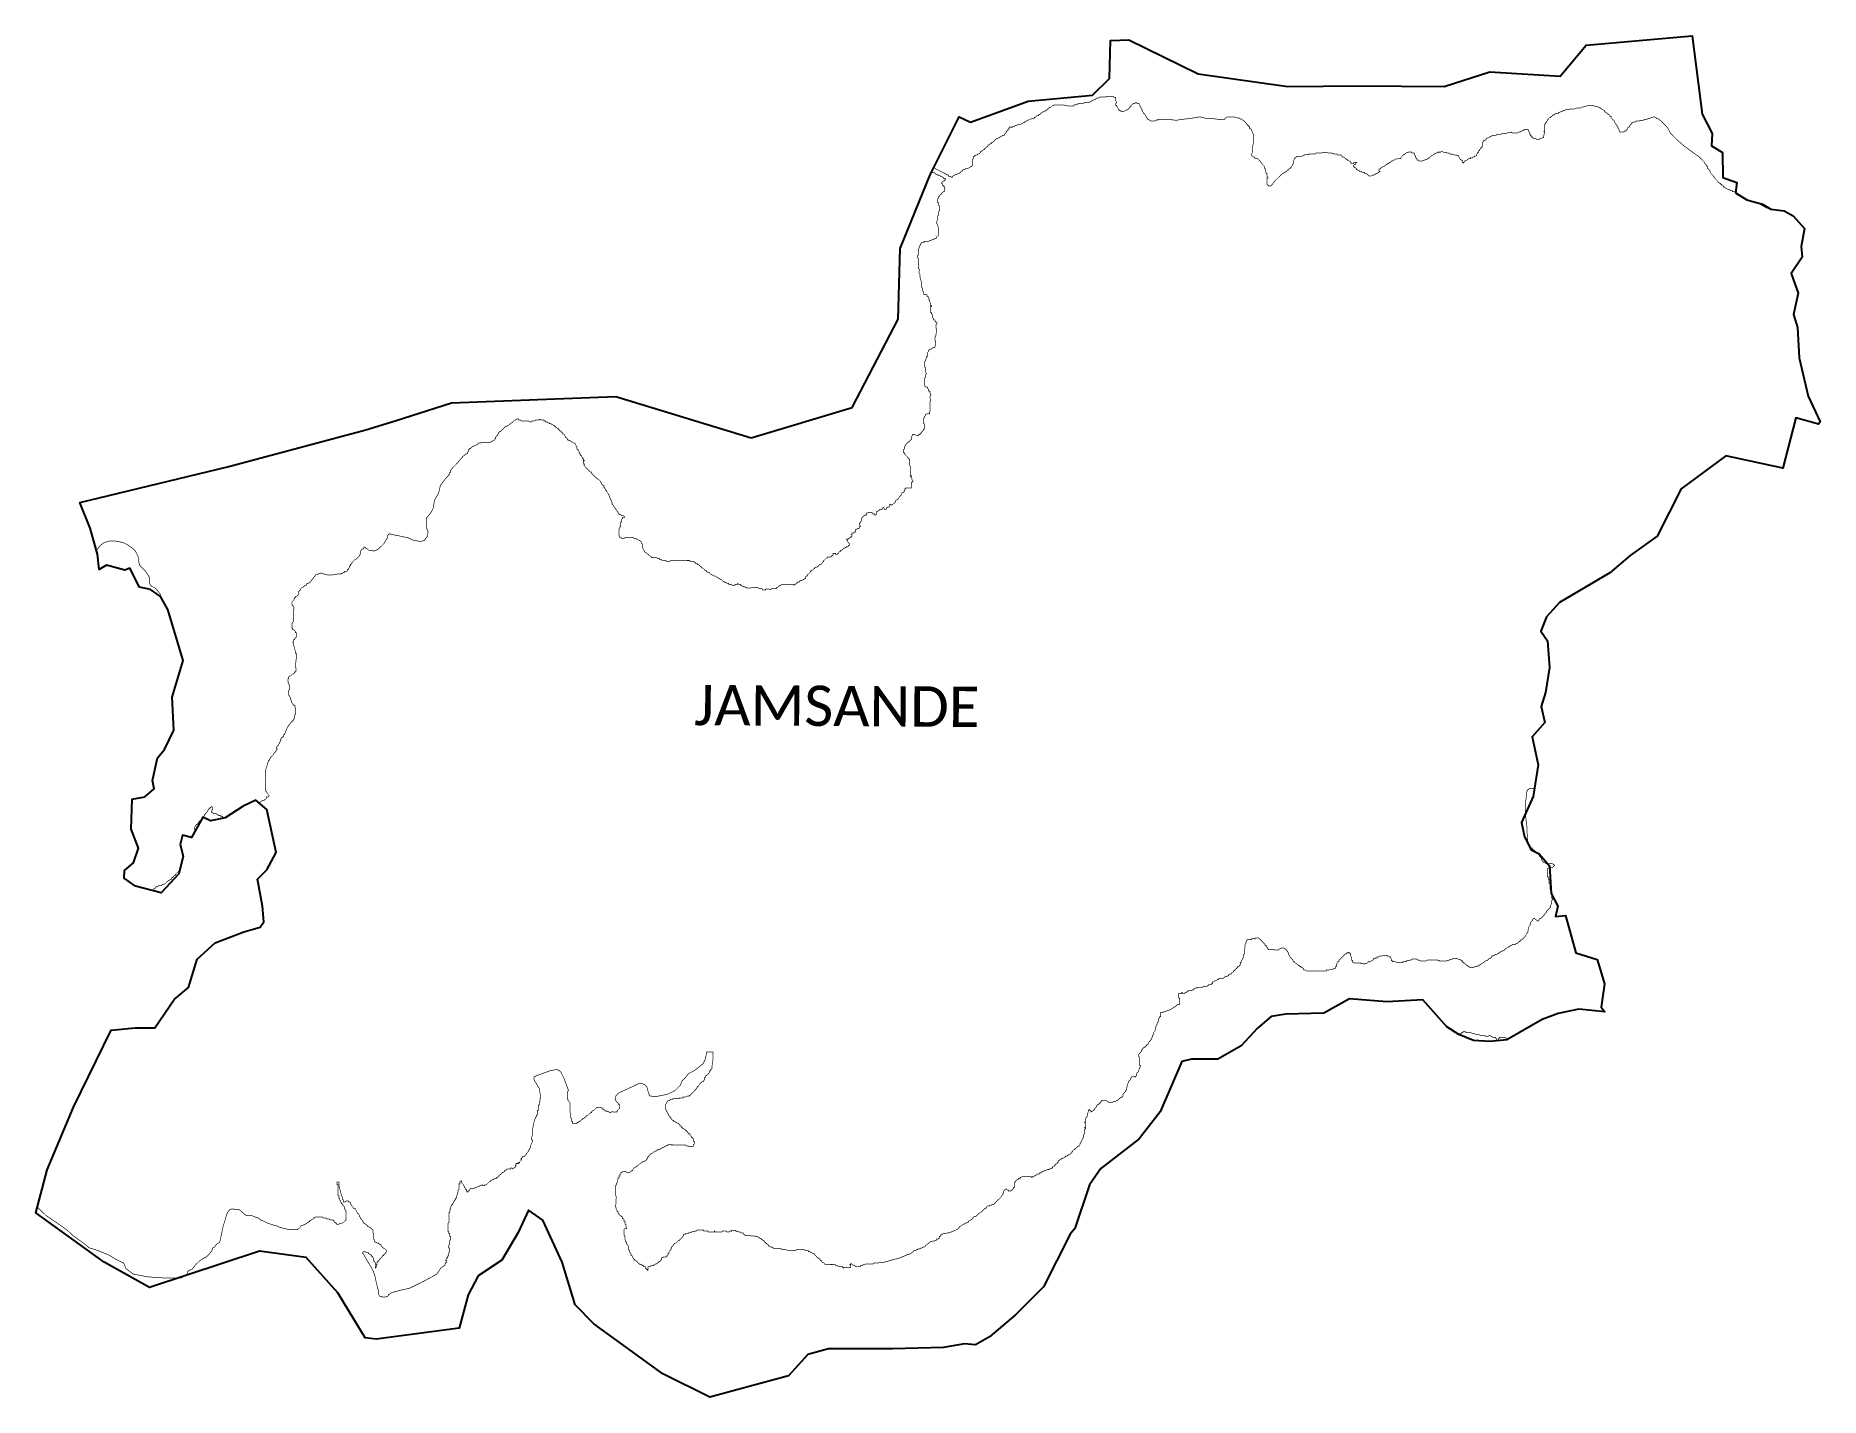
# Model space of a CAD drawing. Header units: metres. Extents: x 325786 to 333768, y 1808927 to 1815015.
import ezdxf

# ---------------------------------------------------------------- set-up
doc = ezdxf.new("R2010")
doc.units = ezdxf.units.M
for name, color, linetype in [('HAZARDS LINE', 1, 'Continuous'), ('village', 3, 'Continuous'), ('VILLAGE NAME', 250, 'Continuous')]:
    doc.layers.add(name, color=color, linetype=linetype)
doc.styles.get("Standard").update_dxf_attribs({"font": 'simplex.shx'})

msp = doc.modelspace()

# ---------------------------------------------------------------- texts
at = {"layer": 'VILLAGE NAME', "insert": (328732, 1812112.6), "char_height": 180.345, "attachment_point": 1, "rotation": 359.61391}
msp.add_mtext_dynamic_manual_height_columns('{\\fCalibri|b0|i0|c0|p34;JAMSANDE}', width=1779.605, gutter_width=901.7, heights=[0], dxfattribs=at)
msp.add_mtext_dynamic_manual_height_columns('{\\fCalibri|b0|i0|c0|p34;JAMSANDE}', width=1779.605, gutter_width=901.7, heights=[0], dxfattribs=at)

# ---------------------------------------------------------------- linework, layer by layer
at = {"color": 3, "true_color": 0x00ff00, "flags": 128}
msp.add_lwpolyline([(328985.4, 1813217.6), (329437.4, 1813352.9)], dxfattribs=at)
at = {"layer": 'HAZARDS LINE', "lineweight": 18, "const_width": 3}
for points in [[(333390.1, 1814318.3), (333386.8, 1814318.3), (333382.7, 1814318.4), (333378.7, 1814318.4), (333374.6, 1814318.4), (333374.7, 1814322.5), (333366.6, 1814322.5), (333362.6, 1814326.6), (333358.5, 1814326.6), (333350.5, 1814330.7), (333342.4, 1814334.8), (333338.4, 1814338.9), (333334.4, 1814338.9), (333334.4, 1814343), (333330.4, 1814347.1), (333326.4, 1814347.1), (333326.4, 1814351.1), (333322.3, 1814351.2), (333322.4, 1814355.2), (333318.3, 1814355.2), (333314.3, 1814359.3), (333310.3, 1814359.3), (333310.3, 1814363.4), (333302.3, 1814371.5), (333298.3, 1814375.6), (333294.3, 1814379.7), (333290.3, 1814387.8), (333286.3, 1814391.9), (333282.3, 1814395.9), (333278.3, 1814400), (333274.3, 1814408.1), (333274.3, 1814412.2), (333270.3, 1814416.3), (333266.3, 1814420.3), (333262.3, 1814424.4), (333262.3, 1814428.4), (333262.3, 1814432.5), (333258.3, 1814432.5), (333258.3, 1814436.6), (333254.3, 1814440.6), (333250.3, 1814444.7), (333250.3, 1814448.8), (333246.3, 1814452.8), (333226.3, 1814473.2), (333186.1, 1814501.8), (333153.9, 1814526.3), (333125.8, 1814550.8), (333113.8, 1814563), (333097.7, 1814579.3), (333089.8, 1814595.6), (333081.8, 1814607.7), (333069.7, 1814620), (333057.7, 1814632.2), (333041.6, 1814644.4), (333037.6, 1814644.5), (333033.6, 1814648.6), (333025.5, 1814652.7), (333013.4, 1814648.7), (332989, 1814640.8), (332985, 1814640.8), (332981, 1814640.9), (332976.9, 1814636.9), (332972.8, 1814636.9), (332968.8, 1814636.9), (332964.8, 1814637), (332956.6, 1814633), (332952.6, 1814633), (332948.6, 1814633), (332944.5, 1814633.1), (332940.4, 1814629.1), (332936.4, 1814629.1), (332932.3, 1814629.1), (332928.3, 1814625.1), (332924.2, 1814625.1), (332924.2, 1814621.1), (332920.1, 1814617.1), (332916.1, 1814613.1), (332911.9, 1814605), (332907.9, 1814605), (332903.8, 1814597), (332903.8, 1814592.9), (332899.7, 1814593), (332899.7, 1814588.9), (332895.7, 1814589), (332887.5, 1814585), (332883.5, 1814585), (332879.5, 1814585), (332875.4, 1814585.1), (332871.4, 1814585.1), (332871.4, 1814589.2), (332867.4, 1814593.2), (332867.4, 1814597.3), (332863.4, 1814601.3), (332863.4, 1814605.4), (332859.4, 1814609.5), (332859.5, 1814613.5), (332855.4, 1814617.6), (332851.4, 1814621.7), (332847.5, 1814629.8), (332847.5, 1814633.8), (332843.5, 1814637.9), (332839.4, 1814637.9), (332839.5, 1814642), (332831.4, 1814650.1), (332831.5, 1814654.2), (332827.4, 1814654.2), (332827.5, 1814658.2), (332823.5, 1814662.3), (332815.4, 1814666.4), (332811.4, 1814670.5), (332807.4, 1814674.6), (332803.3, 1814674.6), (332803.4, 1814678.6), (332799.4, 1814682.7), (332791.3, 1814686.8), (332787.3, 1814690.9), (332783.2, 1814690.9), (332783.3, 1814695), (332779.2, 1814695), (332763.1, 1814699.2), (332747, 1814703.3), (332730.8, 1814703.5), (332718.6, 1814699.5), (332714.6, 1814699.5), (332706.5, 1814695.6), (332702.4, 1814695.6), (332698.4, 1814691.6), (332694.3, 1814691.6), (332690.3, 1814691.6), (332686.2, 1814691.7), (332682.2, 1814691.7), (332678.1, 1814691.7), (332670, 1814687.7), (332666, 1814687.8), (332661.9, 1814687.8), (332657.9, 1814687.8), (332653.9, 1814687.9), (332649.8, 1814687.9), (332645.7, 1814683.9), (332641.7, 1814683.9), (332637.7, 1814684), (332633.6, 1814684), (332629.6, 1814684), (332625.5, 1814680), (332621.5, 1814680), (332617.4, 1814680.1), (332613.3, 1814676.1), (332609.3, 1814676.1), (332601.2, 1814672.1), (332597.1, 1814672.1), (332597.1, 1814668.1), (332593.1, 1814668.1), (332589, 1814668.2), (332580.9, 1814664.2), (332576.9, 1814664.2), (332576.8, 1814660.2), (332572.8, 1814660.2), (332568.7, 1814656.2), (332564.6, 1814652.2), (332560.6, 1814652.2), (332560.6, 1814648.2), (332556.5, 1814648.2), (332552.5, 1814644.2), (332552.4, 1814640.1), (332548.4, 1814640.2), (332548.3, 1814636.1), (332544.3, 1814632.1), (332544.2, 1814628.1), (332540.2, 1814628.1), (332540.2, 1814624.1), (332536.1, 1814620), (332536.1, 1814616), (332536, 1814612), (332536, 1814607.9), (332536, 1814603.9), (332535.9, 1814599.8), (332535.9, 1814595.8), (332535.9, 1814591.7), (332535.8, 1814587.7), (332531.8, 1814587.7), (332535.8, 1814579.6), (332531.7, 1814575.6), (332531.7, 1814571.6), (332531.6, 1814567.5), (332531.6, 1814563.5), (332531.6, 1814559.4), (332527.5, 1814559.5), (332519.4, 1814555.5), (332515.4, 1814555.5), (332511.3, 1814551.5), (332507.3, 1814551.5), (332503.2, 1814551.6), (332499.2, 1814551.6), (332495.2, 1814555.7), (332491.1, 1814555.7), (332487.1, 1814555.7), (332483, 1814555.8), (332483.1, 1814559.8), (332479, 1814559.8), (332479.1, 1814563.9), (332475, 1814563.9), (332475.1, 1814568), (332471, 1814568), (332471, 1814572), (332471.1, 1814576.1), (332467, 1814576.1), (332467.1, 1814580.1), (332467.1, 1814584.2), (332463.1, 1814588.3), (332463.1, 1814592.3), (332459.1, 1814596.4), (332455.1, 1814596.4), (332451, 1814596.4), (332447, 1814596.5), (332442.9, 1814596.5), (332442.9, 1814592.5), (332438.9, 1814592.5), (332434.8, 1814588.5), (332430.7, 1814588.5), (332426.7, 1814584.5), (332422.6, 1814584.5), (332418.6, 1814584.6), (332414.5, 1814580.6), (332410.5, 1814580.6), (332406.4, 1814580.6), (332402.4, 1814580.6), (332398.3, 1814580.7), (332394.3, 1814580.7), (332390.3, 1814580.7), (332386.2, 1814584.8), (332382.2, 1814580.8), (332378.1, 1814580.8), (332374.1, 1814580.9), (332370, 1814580.9), (332361.9, 1814576.9), (332353.8, 1814577), (332349.8, 1814577), (332345.8, 1814577), (332333.6, 1814573.1), (332325.5, 1814573.2), (332321.5, 1814573.2), (332317.4, 1814569.2), (332313.4, 1814569.2), (332309.3, 1814569.2), (332305.3, 1814569.3), (332301.2, 1814569.3), (332297.2, 1814565.3), (332293.1, 1814565.3), (332289, 1814561.3), (332280.9, 1814557.3), (332276.9, 1814557.4), (332272.8, 1814553.3), (332272.8, 1814549.3), (332268.7, 1814549.3), (332264.7, 1814545.3), (332260.6, 1814545.3), (332260.6, 1814541.3), (332256.5, 1814537.3), (332256.5, 1814533.3), (332256.5, 1814529.2), (332256.4, 1814525.2), (332256.4, 1814521.1), (332256.4, 1814517.1), (332252.3, 1814517.1), (332252.3, 1814513.1), (332248.2, 1814513.1), (332248.2, 1814509.1), (332244.1, 1814505), (332244.1, 1814501), (332240.1, 1814501), (332240, 1814497), (332240, 1814492.9), (332236, 1814493), (332235.9, 1814488.9), (332231.9, 1814484.9), (332231.8, 1814480.9), (332227.7, 1814476.9), (332223.7, 1814476.9), (332219.6, 1814472.9), (332215.6, 1814472.9), (332211.5, 1814468.9), (332207.5, 1814468.9), (332203.4, 1814469), (332203.4, 1814464.9), (332199.4, 1814465), (332195.3, 1814465), (332191.2, 1814461), (332183.1, 1814457), (332179.1, 1814457), (332179.1, 1814453), (332175, 1814449), (332170.9, 1814445), (332170.9, 1814449), (332166.9, 1814449), (332166.9, 1814453.1), (332167, 1814457.1), (332162.9, 1814457.1), (332162.9, 1814461.2), (332158.9, 1814461.2), (332154.9, 1814465.3), (332154.9, 1814469.3), (332150.9, 1814473.4), (332150.9, 1814477.5), (332138.8, 1814481.6), (332134.8, 1814481.6), (332130.8, 1814481.7), (332118.7, 1814485.8), (332114.6, 1814485.8), (332110.6, 1814485.9), (332106.6, 1814489.9), (332102.5, 1814490), (332098.5, 1814490), (332094.5, 1814494.1), (332086.4, 1814494.1), (332082.3, 1814494.2), (332078.3, 1814498.2), (332074.3, 1814498.3), (332070.2, 1814494.3), (332066.2, 1814494.3), (332062.1, 1814494.3), (332058.1, 1814494.3), (332054, 1814490.3), (332050, 1814490.4), (332041.9, 1814486.4), (332037.8, 1814482.4), (332029.7, 1814478.4), (332025.6, 1814474.4), (332017.5, 1814470.4), (332017.4, 1814466.4), (332013.4, 1814466.4), (332009.3, 1814462.4), (332005.3, 1814462.4), (331997.2, 1814458.4), (331993.1, 1814458.5), (331989.1, 1814454.4), (331985, 1814454.5), (331981, 1814454.5), (331976.9, 1814454.5), (331972.9, 1814454.6), (331968.9, 1814458.6), (331964.8, 1814458.7), (331964.9, 1814462.7), (331960.9, 1814466.8), (331956.9, 1814474.9), (331956.9, 1814479), (331952.9, 1814483), (331952.9, 1814487.1), (331953, 1814491.1), (331948.9, 1814491.1), (331944.9, 1814491.2), (331940.8, 1814491.2), (331940.9, 1814495.3), (331936.8, 1814495.3), (331932.8, 1814495.3), (331928.7, 1814495.3), (331920.6, 1814491.4), (331916.6, 1814491.4), (331912.5, 1814487.4), (331908.4, 1814483.4), (331904.4, 1814483.4), (331900.3, 1814479.4), (331896.2, 1814475.4), (331892.2, 1814471.4), (331892.1, 1814467.3), (331888.1, 1814467.4), (331884, 1814467.4), (331875.9, 1814463.4), (331871.9, 1814463.4), (331867.8, 1814463.5), (331863.8, 1814459.5), (331859.7, 1814459.5), (331855.7, 1814455.5), (331851.6, 1814455.5), (331847.5, 1814451.5), (331843.5, 1814447.5), (331839.4, 1814447.5), (331839.4, 1814443.5), (331835.4, 1814443.5), (331831.3, 1814443.5), (331831.3, 1814439.5), (331827.2, 1814439.5), (331823.2, 1814435.5), (331819.1, 1814431.5), (331815, 1814431.5), (331811, 1814427.5), (331806.9, 1814427.5), (331802.9, 1814423.5), (331798.8, 1814419.5), (331794.7, 1814419.6), (331794.7, 1814415.5), (331794.7, 1814411.5), (331798.7, 1814407.4), (331794.6, 1814407.4), (331794.6, 1814403.4), (331790.6, 1814403.4), (331786.5, 1814399.4), (331782.5, 1814399.4), (331778.4, 1814395.4), (331774.3, 1814395.5), (331770.3, 1814391.4), (331766.2, 1814391.5), (331758.1, 1814387.5), (331754.1, 1814387.5), (331750, 1814387.6), (331746, 1814391.6), (331742, 1814395.7), (331733.9, 1814399.8), (331729.9, 1814399.8), (331729.9, 1814403.9), (331725.9, 1814403.9), (331721.9, 1814403.9), (331717.8, 1814404), (331713.8, 1814408.1), (331709.8, 1814408.1), (331705.7, 1814408.1), (331705.7, 1814412.2), (331701.7, 1814412.2), (331697.7, 1814416.3), (331693.6, 1814416.3), (331693.7, 1814420.3), (331689.7, 1814424.4), (331685.6, 1814424.4), (331685.7, 1814428.5), (331681.6, 1814428.5), (331681.6, 1814432.6), (331681.7, 1814436.6), (331685.8, 1814440.6), (331689.8, 1814440.6), (331689.8, 1814444.6), (331693.9, 1814448.6), (331689.9, 1814448.7), (331685.8, 1814448.7), (331681.8, 1814448.7), (331681.7, 1814444.7), (331677.7, 1814444.7), (331673.7, 1814444.8), (331669.6, 1814444.8), (331669.6, 1814448.8), (331665.6, 1814452.9), (331657.6, 1814457), (331653.5, 1814457), (331653.6, 1814461.1), (331649.5, 1814461.1), (331645.5, 1814465.2), (331641.5, 1814469.3), (331633.4, 1814473.4), (331629.4, 1814473.4), (331629.4, 1814477.4), (331625.4, 1814481.5), (331621.4, 1814481.5), (331617.3, 1814481.6), (331613.3, 1814481.6), (331609.3, 1814481.6), (331605.2, 1814485.7), (331601.2, 1814485.7), (331597.2, 1814485.8), (331593.1, 1814485.8), (331585.1, 1814489.9), (331581, 1814489.9), (331568.9, 1814490), (331560.8, 1814494.1), (331556.8, 1814494.2), (331552.8, 1814494.2), (331548.7, 1814494.2), (331536.6, 1814490.3), (331516.3, 1814490.4), (331512.3, 1814490.5), (331508.2, 1814486.5), (331500.1, 1814486.5), (331496.1, 1814486.6), (331488, 1814486.6), (331484, 1814486.6), (331479.9, 1814486.7), (331479.9, 1814482.6), (331475.9, 1814482.7), (331471.8, 1814482.7), (331463.7, 1814482.8), (331455.6, 1814478.8), (331443.5, 1814474.8), (331439.4, 1814474.9), (331431.3, 1814474.9), (331427.3, 1814475), (331423.2, 1814470.9), (331419.2, 1814471), (331419.1, 1814466.9), (331415.1, 1814462.9), (331410.9, 1814450.8), (331410.9, 1814446.8), (331410.9, 1814442.7), (331406.8, 1814438.7), (331406.8, 1814434.7), (331402.7, 1814430.7), (331402.7, 1814426.6), (331398.6, 1814426.7), (331398.6, 1814422.6), (331394.5, 1814422.6), (331390.5, 1814418.6), (331390.4, 1814414.6), (331386.4, 1814414.6), (331378.2, 1814406.6), (331362, 1814398.6), (331357.9, 1814394.6), (331329.4, 1814366.5), (331317.2, 1814350.5), (331309, 1814342.4), (331305, 1814342.5), (331300.9, 1814342.5), (331301, 1814346.5), (331296.9, 1814346.6), (331292.9, 1814350.7), (331292.9, 1814354.7), (331293, 1814358.7), (331293, 1814362.8), (331293, 1814366.8), (331293.1, 1814370.9), (331293.1, 1814374.9), (331293.1, 1814379), (331297.2, 1814378.9), (331297.2, 1814383), (331293.2, 1814387), (331293.2, 1814391.1), (331293.3, 1814395.1), (331293.3, 1814399.2), (331289.2, 1814399.2), (331289.3, 1814403.2), (331289.3, 1814407.3), (331285.3, 1814411.4), (331285.3, 1814415.4), (331285.4, 1814419.4), (331281.4, 1814423.5), (331281.4, 1814427.6), (331281.4, 1814431.6), (331273.4, 1814439.8), (331261.4, 1814456), (331253.4, 1814464.2), (331237.2, 1814468.3), (331237.3, 1814472.4), (331233.2, 1814472.4), (331229.2, 1814476.5), (331225.2, 1814476.5), (331225.2, 1814484.6), (331229.4, 1814500.7), (331229.5, 1814521), (331233.7, 1814541.1), (331233.8, 1814553.3), (331234, 1814569.4), (331222.1, 1814597.8), (331218, 1814597.9), (331218, 1814601.9), (331214, 1814601.9), (331214, 1814606), (331214.1, 1814610), (331210, 1814610.1), (331210.1, 1814614.1), (331206, 1814614.1), (331206, 1814618.2), (331202, 1814618.2), (331202, 1814622.3), (331198, 1814626.3), (331194, 1814630.4), (331190, 1814634.5), (331186, 1814638.6), (331181.9, 1814638.6), (331177.9, 1814642.7), (331173.9, 1814642.7), (331169.9, 1814646.8), (331161.8, 1814646.8), (331149.7, 1814651), (331121.4, 1814651.2), (331113.3, 1814651.2), (331109.2, 1814647.2), (331105.2, 1814643.2), (331101.1, 1814639.2), (331089, 1814639.3), (331056.7, 1814643.6), (331028.4, 1814643.8), (330992, 1814652.2), (330947.5, 1814644.4), (330911.1, 1814640.7), (330886.8, 1814636.8), (330850.5, 1814641.1), (330842.4, 1814641.2), (330838.3, 1814641.2), (330834.3, 1814641.3), (330830.3, 1814641.3), (330826.2, 1814641.3), (330822.2, 1814641.4), (330818.1, 1814641.4), (330814.1, 1814641.4), (330806, 1814641.5), (330806, 1814637.4), (330801.9, 1814637.5), (330797.9, 1814637.5), (330793.8, 1814633.5), (330789.8, 1814633.5), (330785.7, 1814633.6), (330781.7, 1814633.6), (330777.6, 1814633.6), (330773.6, 1814633.6), (330769.6, 1814637.7), (330765.5, 1814637.8), (330761.5, 1814641.8), (330757.5, 1814641.9), (330757.5, 1814645.9), (330753.5, 1814650), (330753.5, 1814654), (330749.5, 1814658.1), (330745.5, 1814666.2), (330741.5, 1814666.2), (330741.5, 1814670.3), (330737.5, 1814674.4), (330737.6, 1814678.4), (330733.5, 1814682.5), (330733.6, 1814686.5), (330729.6, 1814690.6), (330729.6, 1814694.6), (330725.6, 1814698.7), (330725.6, 1814702.8), (330721.6, 1814706.8), (330721.6, 1814710.9), (330717.6, 1814710.9), (330713.6, 1814710.9), (330709.5, 1814715), (330705.5, 1814715), (330701.4, 1814711), (330697.4, 1814711.1), (330693.3, 1814711.1), (330689.3, 1814707.1), (330685.2, 1814703.1), (330685.2, 1814699), (330681.1, 1814699.1), (330681.1, 1814695), (330677, 1814691), (330672.9, 1814687), (330668.9, 1814683), (330664.8, 1814683), (330656.7, 1814679), (330652.6, 1814675), (330648.6, 1814675), (330644.6, 1814675.1), (330640.5, 1814675.1), (330640.5, 1814679.1), (330636.5, 1814679.2), (330632.5, 1814679.2), (330632.5, 1814683.3), (330628.4, 1814683.3), (330628.5, 1814687.3), (330624.5, 1814695.4), (330620.5, 1814699.5), (330620.5, 1814703.6), (330616.5, 1814703.6), (330616.5, 1814707.6), (330616.5, 1814711.7), (330620.6, 1814715.7), (330620.6, 1814719.7), (330616.6, 1814723.8), (330616.7, 1814727.9), (330616.7, 1814731.9), (330616.7, 1814735.9), (330616.8, 1814740), (330612.7, 1814740), (330608.7, 1814740), (330604.7, 1814744.1), (330596.6, 1814744.2), (330592.5, 1814744.2), (330588.5, 1814744.2), (330584.4, 1814744.3), (330580.4, 1814744.3), (330568.2, 1814740.4), (330564.2, 1814740.4), (330556.1, 1814740.5), (330552.1, 1814740.5), (330548, 1814740.5), (330544, 1814740.5), (330539.9, 1814736.5), (330535.9, 1814736.6), (330531.8, 1814736.6), (330527.8, 1814732.6), (330523.7, 1814728.6), (330519.6, 1814728.6), (330503.4, 1814720.6), (330499.3, 1814716.6), (330495.3, 1814716.7), (330491.3, 1814716.7), (330487.2, 1814716.7), (330483.2, 1814716.8), (330479.1, 1814716.8), (330471, 1814712.8), (330467, 1814712.8), (330462.9, 1814712.9), (330454.8, 1814712.9), (330450.8, 1814713), (330446.7, 1814708.9), (330442.7, 1814709), (330430.5, 1814705), (330430.5, 1814701), (330426.4, 1814701), (330422.4, 1814701), (330418.4, 1814701.1), (330414.3, 1814701.1), (330410.3, 1814701.1), (330402.2, 1814701.2), (330382, 1814705.4), (330373.9, 1814705.5), (330369.9, 1814705.5), (330365.8, 1814705.5), (330361.8, 1814705.6), (330357.8, 1814705.6), (330353.7, 1814705.6), (330349.7, 1814705.7), (330345.6, 1814705.7), (330341.6, 1814705.7), (330337.5, 1814701.7), (330333.5, 1814701.7), (330325.3, 1814693.7), (330321.3, 1814693.7), (330313.2, 1814689.8), (330313.1, 1814685.7), (330305, 1814681.7), (330305, 1814677.7), (330300.9, 1814677.7), (330296.9, 1814677.8), (330292.8, 1814673.7), (330288.8, 1814673.8), (330284.7, 1814669.8), (330276.6, 1814661.7), (330272.5, 1814661.8), (330272.5, 1814657.7), (330264.4, 1814657.8), (330260.3, 1814653.8), (330256.3, 1814649.8), (330252.2, 1814649.8), (330252.2, 1814645.8), (330244.1, 1814645.8), (330236, 1814641.8), (330231.9, 1814641.9), (330227.9, 1814637.9), (330223.8, 1814637.9), (330219.8, 1814633.9), (330215.7, 1814633.9), (330211.6, 1814629.9), (330207.6, 1814629.9), (330207.6, 1814625.9), (330203.5, 1814625.9), (330199.4, 1814621.9), (330195.4, 1814621.9), (330191.3, 1814617.9), (330187.3, 1814618), (330183.2, 1814618), (330179.2, 1814618), (330175.1, 1814614), (330171.1, 1814614), (330167, 1814614.1), (330163, 1814610.1), (330158.9, 1814610.1), (330154.9, 1814606.1), (330150.8, 1814606.1), (330146.8, 1814606.1), (330142.7, 1814606.2), (330142.7, 1814602.1), (330138.7, 1814602.2), (330138.6, 1814598.1), (330134.6, 1814598.1), (330134.5, 1814590.1), (330130.5, 1814590.1), (330126.4, 1814582), (330122.3, 1814578), (330118.2, 1814574), (330118.2, 1814570), (330114.2, 1814570), (330106, 1814566), (330085.7, 1814554), (330081.7, 1814554.1), (330077.6, 1814550.1), (330073.5, 1814546.1), (330069.5, 1814542), (330065.4, 1814538), (330061.3, 1814538.1), (330061.3, 1814534), (330057.3, 1814534), (330053.2, 1814530), (330049.1, 1814526), (330045.1, 1814526.1), (330045.1, 1814522), (330041, 1814518), (330036.9, 1814518), (330036.9, 1814514), (330032.8, 1814510), (330028.8, 1814510), (330028.8, 1814506), (330024.7, 1814506), (330020.6, 1814502), (330016.6, 1814498), (330012.5, 1814498), (330012.5, 1814494), (330008.4, 1814489.9), (330004.3, 1814485.9), (330000.3, 1814486), (329996.2, 1814482), (329992.2, 1814482), (329988.1, 1814478), (329984.1, 1814478), (329984, 1814474), (329980, 1814474), (329980, 1814470), (329979.9, 1814465.9), (329975.9, 1814461.9), (329975.8, 1814457.9), (329975.8, 1814453.8), (329975.8, 1814449.8), (329975.7, 1814445.7), (329975.7, 1814441.7), (329975.7, 1814437.6), (329975.6, 1814433.6), (329971.6, 1814429.6), (329967.5, 1814429.6), (329963.5, 1814425.6), (329955.3, 1814421.6), (329951.3, 1814421.7), (329947.3, 1814421.7), (329943.2, 1814417.7), (329939.1, 1814417.7), (329931, 1814413.7), (329931, 1814409.7), (329927, 1814409.7), (329922.9, 1814405.7), (329918.8, 1814401.7), (329914.7, 1814397.7), (329910.7, 1814397.7), (329902.6, 1814393.7), (329898.5, 1814393.8), (329894.5, 1814389.7), (329890.4, 1814389.8), (329886.3, 1814385.8), (329886.3, 1814381.7), (329882.3, 1814381.8), (329878.3, 1814385.8), (329874.2, 1814385.9), (329870.2, 1814385.9), (329870.2, 1814389.9), (329813.8, 1814418.7), (329802.6, 1814425.8)], [(329793, 1814406.7), (329793.5, 1814406.7), (329797.5, 1814402.6), (329801.6, 1814402.6), (329805.6, 1814402.6), (329809.6, 1814398.5), (329813.6, 1814394.4), (329817.7, 1814394.4), (329821.7, 1814394.3), (329821.7, 1814390.3), (329825.7, 1814390.3), (329829.8, 1814390.2), (329833.8, 1814386.2), (329837.8, 1814386.1), (329841.8, 1814382.1), (329845.9, 1814382), (329845.9, 1814378), (329849.9, 1814378), (329853.9, 1814377.9), (329853.9, 1814373.9), (329853.9, 1814369.8), (329849.8, 1814369.9), (329849.8, 1814365.8), (329845.8, 1814365.9), (329841.7, 1814361.8), (329837.6, 1814357.8), (329837.6, 1814353.8), (329841.6, 1814353.8), (329841.6, 1814349.7), (329841.6, 1814345.7), (329845.6, 1814345.6), (329845.6, 1814341.6), (329849.6, 1814341.6), (329849.6, 1814337.5), (329849.6, 1814333.5), (329853.6, 1814329.4), (329849.5, 1814325.4), (329849.4, 1814317.3), (329845.4, 1814317.3), (329837.2, 1814309.3), (329837.2, 1814305.3), (329833.2, 1814305.3), (329829.1, 1814301.3), (329829.1, 1814297.3), (329825, 1814297.3), (329825, 1814293.2), (329825, 1814289.2), (329820.9, 1814285.2), (329820.8, 1814281.1), (329820.8, 1814277.1), (329820.8, 1814273.1), (329820.8, 1814269), (329824.8, 1814269), (329824.8, 1814264.9), (329824.7, 1814260.9), (329824.7, 1814256.9), (329828.7, 1814252.8), (329828.7, 1814248.7), (329828.7, 1814244.7), (329828.6, 1814240.7), (329828.6, 1814236.6), (329824.5, 1814224.5), (329824.4, 1814220.5), (329824.4, 1814216.4), (329824.4, 1814212.4), (329820.3, 1814208.4), (329820.3, 1814204.3), (329820.2, 1814200.3), (329820.2, 1814192.2), (329816.1, 1814184.1), (329816, 1814180.1), (329816, 1814176.1), (329820, 1814172), (329820, 1814167.9), (329819.9, 1814163.9), (329824, 1814159.8), (329823.9, 1814155.8), (329823.9, 1814151.7), (329823.9, 1814147.7), (329823.8, 1814139.6), (329823.8, 1814135.6), (329823.7, 1814131.5), (329823.7, 1814127.5), (329823.7, 1814123.4), (329819.6, 1814119.4), (329815.5, 1814115.4), (329815.5, 1814111.4), (329811.4, 1814107.4), (329807.4, 1814107.4), (329799.3, 1814103.4), (329787.1, 1814099.5), (329779, 1814095.5), (329774.9, 1814095.5), (329770.9, 1814095.5), (329766.9, 1814095.6), (329762.8, 1814095.6), (329758.8, 1814095.6), (329758.7, 1814091.6), (329754.7, 1814091.6), (329750.7, 1814091.6), (329746.6, 1814087.6), (329742.5, 1814079.6), (329738.4, 1814071.5), (329734.2, 1814055.4), (329734.2, 1814051.3), (329734.1, 1814047.3), (329734.1, 1814043.3), (329734.1, 1814039.2), (329734.1, 1814035.2), (329730, 1814031.2), (329729.9, 1814027.1), (329729.9, 1814023.1), (329733.9, 1814019), (329733.9, 1814015), (329733.9, 1814010.9), (329733.8, 1813998.8), (329733.7, 1813990.7), (329733.7, 1813986.7), (329733.6, 1813982.6), (329733.6, 1813978.6), (329733.6, 1813974.5), (329737.6, 1813970.5), (329737.6, 1813966.4), (329737.5, 1813962.4), (329737.5, 1813958.3), (329737.5, 1813954.3), (329741.5, 1813946.2), (329741.4, 1813934), (329745.3, 1813921.9), (329745.3, 1813917.8), (329749.3, 1813913.8), (329749.2, 1813905.7), (329749.2, 1813901.6), (329749.1, 1813893.5), (329749.1, 1813889.5), (329753.1, 1813885.4), (329753.1, 1813881.4), (329753, 1813877.3), (329753, 1813873.3), (329757, 1813869.2), (329757, 1813865.2), (329757, 1813861.1), (329761, 1813857.1), (329765, 1813857), (329769.1, 1813857), (329773.1, 1813857), (329773.1, 1813852.9), (329773, 1813848.9), (329777.1, 1813848.8), (329781.1, 1813840.7), (329781, 1813836.7), (329781, 1813832.6), (329785, 1813832.6), (329785, 1813828.6), (329785, 1813824.5), (329789, 1813820.5), (329789, 1813816.4), (329788.9, 1813812.4), (329788.9, 1813808.3), (329792.9, 1813808.3), (329792.9, 1813804.2), (329788.9, 1813804.3), (329788.8, 1813800.2), (329788.8, 1813796.2), (329788.8, 1813792.1), (329788.7, 1813788.1), (329788.7, 1813780), (329788.7, 1813776), (329792.7, 1813775.9), (329792.7, 1813771.9), (329796.7, 1813767.8), (329796.6, 1813763.8), (329796.6, 1813755.7), (329800.6, 1813751.6), (329800.6, 1813747.6), (329804.6, 1813743.5), (329808.6, 1813743.5), (329808.6, 1813739.4), (329812.6, 1813735.4), (329812.6, 1813731.3), (329816.6, 1813731.3), (329816.6, 1813727.2), (329812.5, 1813723.2), (329812.5, 1813719.2), (329812.4, 1813715.1), (329812.4, 1813711.1), (329812.4, 1813707.1), (329816.4, 1813703), (329816.4, 1813698.9), (329816.3, 1813694.9), (329816.3, 1813690.9), (329816.3, 1813686.8), (329812.2, 1813682.8), (329812.2, 1813678.8), (329812.1, 1813674.7), (329808, 1813666.7), (329808, 1813662.6), (329807.9, 1813654.5), (329811.9, 1813646.4), (329811.9, 1813642.4), (329811.8, 1813638.3), (329811.8, 1813634.3), (329811.8, 1813630.2), (329807.7, 1813626.2), (329807.7, 1813622.2), (329803.6, 1813622.2), (329799.6, 1813618.2), (329795.5, 1813618.2), (329791.4, 1813614.2), (329787.4, 1813614.3), (329783.3, 1813610.2), (329779.3, 1813610.3), (329779.3, 1813606.2), (329779.2, 1813602.2), (329775.2, 1813598.2), (329775.1, 1813594.1), (329775.1, 1813586), (329775, 1813582), (329771, 1813582), (329771, 1813578), (329766.8, 1813565.9), (329766.8, 1813561.9), (329762.7, 1813557.8), (329762.7, 1813553.8), (329762.6, 1813541.7), (329762.6, 1813537.6), (329762.5, 1813533.6), (329766.5, 1813529.5), (329766.5, 1813525.5), (329766.4, 1813517.4), (329766.4, 1813509.3), (329770.4, 1813505.2), (329766.3, 1813501.2), (329766.3, 1813497.2), (329766.3, 1813493.1), (329766.2, 1813489.1), (329762.2, 1813485.1), (329762.1, 1813481), (329762.1, 1813477), (329762.1, 1813472.9), (329762, 1813464.8), (329762, 1813460.8), (329761.9, 1813456.8), (329761.9, 1813452.7), (329761.9, 1813448.7), (329765.9, 1813444.6), (329769.9, 1813444.6), (329774, 1813444.5), (329773.9, 1813440.5), (329777.9, 1813436.4), (329777.9, 1813432.4), (329777.9, 1813428.3), (329781.9, 1813428.3), (329781.9, 1813424.3), (329785.9, 1813424.2), (329785.9, 1813420.2), (329785.9, 1813416.1), (329789.9, 1813412.1), (329789.9, 1813408), (329785.8, 1813404), (329785.8, 1813400), (329785.7, 1813395.9), (329789.7, 1813387.8), (329789.7, 1813383.8), (329785.6, 1813379.8), (329785.6, 1813375.7), (329785.5, 1813367.6), (329785.5, 1813363.6), (329785.4, 1813359.5), (329785.4, 1813355.5), (329785.4, 1813351.5), (329785.3, 1813347.4), (329785.3, 1813343.4), (329785.3, 1813335.3), (329785.2, 1813331.2), (329785.2, 1813327.2), (329785.2, 1813323.2), (329781.1, 1813327.2), (329777.1, 1813327.3), (329773, 1813323.2), (329769, 1813323.3), (329764.9, 1813319.3), (329764.9, 1813315.2), (329760.8, 1813311.2), (329760.8, 1813307.2), (329756.7, 1813303.2), (329756.6, 1813295.1), (329756.6, 1813291), (329756.6, 1813287), (329756.5, 1813282.9), (329760.6, 1813278.9), (329760.5, 1813274.8), (329760.5, 1813270.8), (329760.5, 1813266.7), (329760.4, 1813262.7), (329760.4, 1813258.7), (329760.4, 1813254.6), (329756.3, 1813254.6), (329756.3, 1813250.6), (329752.2, 1813246.6), (329748.2, 1813242.6), (329748.1, 1813238.5), (329744.1, 1813238.6), (329744, 1813234.5), (329740, 1813234.5), (329740, 1813230.5), (329735.9, 1813230.5), (329735.9, 1813226.5), (329731.9, 1813226.5), (329727.8, 1813226.6), (329719.8, 1813230.7), (329715.7, 1813230.7), (329711.7, 1813230.7), (329711.7, 1813234.8), (329711.7, 1813230.7), (329707.6, 1813230.8), (329707.6, 1813226.7), (329703.5, 1813222.7), (329703.5, 1813218.7), (329703.5, 1813214.6), (329703.4, 1813210.6), (329699.4, 1813206.6), (329695.3, 1813202.5), (329691.2, 1813198.5), (329687.2, 1813198.6), (329687.1, 1813194.5), (329683.1, 1813194.6), (329679, 1813190.5), (329679, 1813186.5), (329674.9, 1813182.5), (329674.9, 1813178.4), (329670.8, 1813174.4), (329670.8, 1813170.4), (329670.8, 1813166.3), (329666.7, 1813162.3), (329666.6, 1813158.3), (329666.6, 1813154.2), (329666.6, 1813150.2), (329670.6, 1813150.2), (329670.6, 1813146.1), (329674.6, 1813142.1), (329678.6, 1813138), (329682.6, 1813133.9), (329686.6, 1813129.8), (329690.7, 1813125.8), (329690.6, 1813121.7), (329694.7, 1813121.7), (329694.6, 1813117.6), (329694.6, 1813113.6), (329694.6, 1813109.6), (329694.5, 1813105.5), (329694.5, 1813101.5), (329694.5, 1813097.4), (329694.4, 1813093.4), (329698.5, 1813089.3), (329698.4, 1813081.2), (329698.4, 1813077.2), (329698.3, 1813069.1), (329698.3, 1813065.1), (329698.2, 1813061), (329698.2, 1813057), (329698.2, 1813052.9), (329698.1, 1813048.9), (329702.2, 1813048.8), (329702.2, 1813044.8), (329698.1, 1813044.8), (329702.1, 1813040.8), (329706.1, 1813032.6), (329706.1, 1813028.6), (329710.1, 1813024.5), (329710.1, 1813020.5), (329706, 1813020.5), (329706, 1813016.5), (329701.9, 1813016.5), (329701.9, 1813012.5), (329701.9, 1813008.4), (329701.8, 1813004.4), (329701.8, 1813000.3), (329701.8, 1812996.3), (329701.8, 1812992.2), (329697.7, 1812992.3), (329693.7, 1812992.3), (329689.6, 1812992.3), (329685.6, 1812992.4), (329681.5, 1812992.4), (329677.5, 1812992.4), (329677.5, 1812988.4), (329673.4, 1812988.4), (329673.4, 1812984.4), (329673.4, 1812980.3), (329669.3, 1812976.3), (329665.2, 1812972.3), (329661.2, 1812972.3), (329661.1, 1812968.3), (329657.1, 1812964.3), (329657, 1812960.2), (329653, 1812956.2), (329648.9, 1812952.2), (329644.8, 1812944.2), (329632.6, 1812936.2), (329632.6, 1812932.1), (329628.5, 1812928.1), (329624.4, 1812924.1), (329620.3, 1812920.1), (329616.3, 1812920.1), (329616.3, 1812916.1), (329612.2, 1812916.1), (329608.2, 1812920.2), (329604.1, 1812916.2), (329604.1, 1812912.1), (329604.1, 1812908.1), (329600, 1812908.1), (329596, 1812904.1), (329591.9, 1812904.1), (329591.9, 1812900.1), (329587.8, 1812896.1), (329583.8, 1812896.1), (329579.8, 1812900.2), (329579.8, 1812904.2), (329575.7, 1812904.3), (329571.7, 1812900.3), (329571.6, 1812896.2), (329567.6, 1812896.2), (329563.6, 1812896.3), (329559.5, 1812896.3), (329559.5, 1812892.3), (329555.4, 1812892.3), (329551.4, 1812888.3), (329547.3, 1812888.3), (329547.3, 1812884.3), (329547.3, 1812880.2), (329547.2, 1812876.2), (329543.2, 1812872.2), (329539.1, 1812872.2), (329539.1, 1812876.2), (329535.1, 1812876.3), (329531.1, 1812876.3), (329531.1, 1812880.3), (329527.1, 1812880.4), (329523, 1812884.5), (329519, 1812884.5), (329515, 1812884.5), (329510.9, 1812884.5), (329506.8, 1812880.5), (329502.8, 1812880.6), (329502.8, 1812876.5), (329502.7, 1812872.5), (329498.7, 1812872.5), (329494.7, 1812872.5), (329494.6, 1812868.5), (329490.6, 1812868.5), (329486.5, 1812864.5), (329482.4, 1812860.5), (329478.4, 1812856.5), (329478.3, 1812852.5), (329478.3, 1812848.4), (329478.3, 1812844.4), (329474.2, 1812840.4), (329474.2, 1812836.3), (329470.1, 1812836.3), (329470.1, 1812832.3), (329470.1, 1812828.3), (329474.1, 1812824.2), (329474, 1812820.1), (329470, 1812820.2), (329470, 1812816.1), (329469.9, 1812812.1), (329465.9, 1812812.1), (329461.8, 1812812.1), (329457.8, 1812808.1), (329453.7, 1812808.2), (329453.7, 1812804.1), (329453.7, 1812800.1), (329453.6, 1812796), (329449.6, 1812796.1), (329445.5, 1812792.1), (329441.5, 1812792.1), (329437.4, 1812792.1), (329437.4, 1812788.1), (329437.4, 1812784), (329433.3, 1812784.1), (329437.3, 1812780), (329437.3, 1812775.9), (329433.3, 1812776), (329433.2, 1812771.9), (329429.2, 1812772), (329425.1, 1812768), (329421.1, 1812768), (329421, 1812763.9), (329417, 1812764), (329413, 1812764), (329412.9, 1812760), (329417, 1812759.9), (329416.9, 1812755.9), (329420.9, 1812747.8), (329424.9, 1812743.7), (329424.9, 1812739.7), (329424.9, 1812735.6), (329420.8, 1812735.6), (329420.8, 1812731.6), (329416.8, 1812731.6), (329412.7, 1812731.7), (329412.7, 1812727.6), (329408.6, 1812727.6), (329404.6, 1812723.6), (329400.5, 1812723.7), (329396.4, 1812719.7), (329392.4, 1812715.6), (329384.3, 1812711.7), (329384.2, 1812707.6), (329380.2, 1812707.7), (329376.1, 1812699.6), (329372, 1812699.6), (329372, 1812695.6), (329368, 1812695.6), (329363.9, 1812695.6), (329364, 1812699.7), (329359.9, 1812699.7), (329355.9, 1812699.8), (329351.8, 1812699.8), (329351.8, 1812695.7), (329351.8, 1812691.7), (329347.7, 1812691.7), (329347.7, 1812687.7), (329343.6, 1812687.7), (329343.6, 1812683.7), (329339.6, 1812683.7), (329335.5, 1812683.7), (329331.5, 1812683.8), (329327.4, 1812683.8), (329327.4, 1812679.8), (329323.4, 1812679.8), (329319.3, 1812675.8), (329311.1, 1812667.8), (329311.1, 1812663.7), (329307.1, 1812663.7), (329303, 1812655.7), (329298.9, 1812651.7), (329294.9, 1812651.7), (329286.7, 1812643.7), (329282.6, 1812639.7), (329278.6, 1812639.7), (329274.5, 1812635.7), (329270.5, 1812635.7), (329270.4, 1812631.7), (329266.4, 1812631.7), (329262.3, 1812627.7), (329258.3, 1812623.7), (329254.2, 1812623.7), (329254.2, 1812619.7), (329250.1, 1812619.7), (329250.1, 1812615.7), (329246, 1812611.6), (329242, 1812607.6), (329237.9, 1812603.6), (329237.9, 1812599.6), (329233.8, 1812599.6), (329229.7, 1812595.6), (329229.7, 1812591.6), (329229.7, 1812587.5), (329225.6, 1812587.5), (329221.6, 1812583.5), (329213.4, 1812579.6), (329209.4, 1812579.6), (329201.3, 1812575.6), (329201.3, 1812571.6), (329197.2, 1812571.6), (329193.2, 1812571.6), (329193.1, 1812567.6), (329189.1, 1812567.6), (329185, 1812563.6), (329180.9, 1812559.6), (329176.9, 1812559.6), (329172.9, 1812559.6), (329168.8, 1812559.7), (329164.8, 1812559.7), (329160.7, 1812559.7), (329156.7, 1812559.8), (329152.7, 1812559.8), (329148.6, 1812559.8), (329144.6, 1812559.9), (329140.5, 1812559.9), (329136.5, 1812559.9), (329132.4, 1812560), (329128.4, 1812560), (329120.3, 1812560.1), (329116.2, 1812556), (329112.2, 1812556.1), (329108.1, 1812552.1), (329104, 1812548), (329100, 1812548.1), (329100, 1812544), (329095.9, 1812544.1), (329091.9, 1812544.1), (329087.8, 1812544.1), (329083.8, 1812544.2), (329079.8, 1812544.2), (329075.7, 1812540.2), (329071.6, 1812540.2), (329067.6, 1812540.2), (329063.6, 1812540.3), (329055.5, 1812540.3), (329051.4, 1812540.4), (329051.4, 1812536.3), (329047.4, 1812536.4), (329043.3, 1812536.4), (329039.3, 1812536.4), (329035.3, 1812540.5), (329031.3, 1812544.6), (329023.2, 1812544.6), (329019.1, 1812544.7), (329015.1, 1812548.7), (329011.1, 1812548.8), (329007, 1812548.8), (329003, 1812548.8), (328998.9, 1812548.9), (328994.9, 1812548.9), (328982.7, 1812544.9), (328978.7, 1812545), (328974.7, 1812545), (328970.6, 1812545), (328966.6, 1812545.1), (328966.6, 1812549.1), (328962.6, 1812549.1), (328958.5, 1812549.2), (328954.5, 1812549.2), (328954.5, 1812553.2), (328950.5, 1812553.3), (328946.4, 1812553.3), (328942.4, 1812557.4), (328938.4, 1812557.4), (328938.4, 1812561.5), (328934.4, 1812561.5), (328930.3, 1812561.5), (328926.3, 1812565.6), (328926.3, 1812561.6), (328922.2, 1812561.6), (328918.2, 1812561.6), (328914.1, 1812561.6), (328914.1, 1812557.6), (328910.1, 1812557.6), (328906, 1812557.7), (328902, 1812557.7), (328898, 1812561.8), (328893.9, 1812561.8), (328889.9, 1812561.8), (328885.9, 1812561.9), (328885.9, 1812565.9), (328881.8, 1812565.9), (328877.8, 1812566), (328873.8, 1812570), (328869.7, 1812570.1), (328865.7, 1812570.1), (328865.7, 1812574.1), (328861.7, 1812574.2), (328857.7, 1812578.3), (328853.7, 1812582.3), (328849.6, 1812582.4), (328845.6, 1812586.4), (328837.6, 1812590.5), (328833.6, 1812594.6), (328829.5, 1812594.6), (328825.5, 1812598.7), (328821.5, 1812598.8), (328813.4, 1812602.9), (328809.4, 1812606.9), (328805.3, 1812607), (328801.3, 1812611), (328797.3, 1812615.1), (328793.3, 1812615.1), (328785.2, 1812619.2), (328785.3, 1812623.3), (328781.2, 1812623.3), (328777.2, 1812627.4), (328773.2, 1812631.5), (328769.2, 1812635.5), (328765.1, 1812635.6), (328765.2, 1812639.6), (328761.1, 1812639.6), (328757.1, 1812643.7), (328753.1, 1812647.8), (328745.1, 1812651.9), (328745.1, 1812655.9), (328741, 1812656), (328737, 1812656), (328737, 1812660.1), (328733, 1812660.1), (328729, 1812664.2), (328724.9, 1812664.2), (328720.9, 1812664.2), (328716.8, 1812664.3), (328712.8, 1812664.3), (328712.8, 1812668.3), (328708.8, 1812668.4), (328704.8, 1812668.4), (328700.7, 1812668.4), (328692.6, 1812668.5), (328688.6, 1812668.5), (328684.5, 1812668.5), (328680.5, 1812668.6), (328676.5, 1812668.6), (328672.4, 1812668.6), (328668.4, 1812668.7), (328664.3, 1812668.7), (328660.3, 1812668.7), (328656.2, 1812668.8), (328652.2, 1812668.8), (328648.2, 1812668.8), (328644.1, 1812668.9), (328640.1, 1812668.9), (328636, 1812668.9), (328632, 1812668.9), (328627.9, 1812669), (328623.9, 1812665), (328619.8, 1812665), (328615.8, 1812665), (328611.7, 1812665.1), (328607.7, 1812665.1), (328603.7, 1812669.2), (328599.7, 1812669.2), (328595.6, 1812669.2), (328591.6, 1812669.3), (328587.5, 1812669.3), (328583.5, 1812673.4), (328579.5, 1812673.4), (328575.4, 1812673.4), (328575.5, 1812677.5), (328571.4, 1812677.5), (328567.4, 1812677.5), (328563.4, 1812681.6), (328559.3, 1812681.6), (328555.3, 1812681.7), (328551.2, 1812681.7), (328547.2, 1812681.7), (328543.2, 1812681.8), (328539.1, 1812681.8), (328539.1, 1812685.8), (328531.1, 1812689.9), (328527.1, 1812694), (328519.1, 1812702.2), (328515, 1812702.2), (328511, 1812706.3), (328507, 1812710.3), (328507, 1812714.4), (328503, 1812718.5), (328499.1, 1812734.7), (328499.2, 1812742.8), (328495.1, 1812746.8), (328495.2, 1812750.9), (328491.2, 1812754.9), (328487.1, 1812759), (328483.1, 1812759.1), (328479.1, 1812763.1), (328475.1, 1812763.2), (328471, 1812767.2), (328463, 1812767.3), (328454.9, 1812771.4), (328450.9, 1812771.4), (328442.8, 1812771.5), (328438.7, 1812771.5), (328430.6, 1812771.6), (328426.6, 1812771.6), (328422.6, 1812771.6), (328418.5, 1812767.6), (328414.4, 1812767.7), (328410.4, 1812767.7), (328406.4, 1812767.7), (328402.4, 1812771.8), (328398.3, 1812771.8), (328398.3, 1812775.9), (328394.3, 1812780), (328394.4, 1812784), (328394.4, 1812788), (328394.4, 1812792.1), (328394.5, 1812796.1), (328394.5, 1812800.2), (328394.5, 1812804.2), (328394.5, 1812808.3), (328398.7, 1812816.3), (328398.7, 1812820.4), (328402.7, 1812820.3), (328402.8, 1812824.4), (328402.8, 1812828.4), (328402.8, 1812832.4), (328402.9, 1812836.5), (328402.9, 1812840.5), (328406.9, 1812840.5), (328407, 1812844.5), (328407, 1812848.6), (328407, 1812852.6), (328411.1, 1812856.6), (328411.1, 1812860.7), (328415.2, 1812860.7), (328419.2, 1812860.6), (328419.2, 1812864.7), (328415.2, 1812868.7), (328411.2, 1812868.8), (328407.1, 1812868.8), (328403.1, 1812872.9), (328399.1, 1812872.9), (328395, 1812872.9), (328395.1, 1812877), (328391.1, 1812881.1), (328391.1, 1812885.1), (328387.1, 1812889.2), (328383.1, 1812893.3), (328379.1, 1812901.4), (328375.1, 1812905.4), (328367.1, 1812917.6), (328367.1, 1812921.7), (328363.1, 1812921.7), (328363.1, 1812925.8), (328363.1, 1812929.8), (328359.2, 1812937.9), (328355.2, 1812946), (328351.2, 1812958.2), (328347.3, 1812966.3), (328343.2, 1812970.4), (328339.3, 1812978.5), (328339.3, 1812982.5), (328335.3, 1812982.6), (328335.3, 1812986.6), (328331.3, 1812990.7), (328331.3, 1812994.7), (328327.3, 1812994.8), (328327.3, 1813002.9), (328319.3, 1813007), (328315.3, 1813015.1), (328311.3, 1813023.2), (328303.3, 1813031.3), (328295.2, 1813035.4), (328287.2, 1813043.6), (328279.2, 1813051.7), (328275.2, 1813055.8), (328271.2, 1813059.9), (328271.2, 1813063.9), (328267.2, 1813064), (328263.1, 1813068), (328259.1, 1813072.1), (328255.1, 1813076.2), (328251.1, 1813080.3), (328247.1, 1813084.3), (328243.1, 1813088.4), (328239.1, 1813092.5), (328239.1, 1813096.5), (328239.1, 1813100.6), (328235.1, 1813104.6), (328235.2, 1813108.7), (328235.2, 1813112.7), (328239.2, 1813112.7), (328239.3, 1813116.7), (328235.2, 1813116.8), (328235.3, 1813120.8), (328235.3, 1813124.9), (328231.2, 1813124.9), (328231.3, 1813128.9), (328227.3, 1813133), (328227.3, 1813137.1), (328223.2, 1813137.1), (328223.3, 1813141.1), (328223.3, 1813145.2), (328219.3, 1813145.2), (328219.3, 1813149.2), (328215.3, 1813153.3), (328215.3, 1813157.4), (328211.3, 1813161.4), (328211.3, 1813165.5), (328207.3, 1813165.5), (328207.3, 1813169.6), (328207.4, 1813173.6), (328203.3, 1813177.7), (328203.4, 1813181.7), (328199.4, 1813185.8), (328199.4, 1813189.8), (328195.4, 1813193.9), (328191.3, 1813193.9), (328187.3, 1813198), (328183.3, 1813198), (328179.3, 1813202.1), (328171.2, 1813206.2), (328167.2, 1813206.3), (328167.2, 1813210.3), (328163.2, 1813210.3), (328163.2, 1813214.4), (328159.2, 1813218.4), (328155.2, 1813218.5), (328155.2, 1813222.5), (328147.2, 1813234.7), (328143.2, 1813234.7), (328143.2, 1813238.8), (328139.2, 1813242.9), (328135.1, 1813242.9), (328135.2, 1813246.9), (328131.1, 1813247), (328127.1, 1813251), (328127.1, 1813255.1), (328123.1, 1813255.1), (328123.1, 1813259.2), (328119.1, 1813259.2), (328115.1, 1813263.3), (328111, 1813263.3), (328111.1, 1813267.3), (328107, 1813267.4), (328107, 1813271.4), (328103, 1813271.4), (328099, 1813275.5), (328095, 1813275.5), (328090.9, 1813279.6), (328086.9, 1813279.7), (328082.9, 1813279.7), (328082.9, 1813283.7), (328078.8, 1813283.8), (328074.8, 1813287.8), (328070.8, 1813287.9), (328066.7, 1813287.9), (328066.8, 1813291.9), (328062.7, 1813292), (328058.7, 1813292), (328058.7, 1813296), (328054.7, 1813296.1), (328050.6, 1813296.1), (328046.6, 1813296.1), (328042.6, 1813300.2), (328038.5, 1813300.2), (328038.5, 1813296.2), (328034.5, 1813296.2), (328030.4, 1813296.3), (328026.4, 1813296.3), (328022.3, 1813296.3), (328018.3, 1813292.3), (328014.2, 1813292.3), (328010.2, 1813292.4), (328006.1, 1813292.4), (328002.1, 1813288.4), (327998, 1813288.4), (327994, 1813288.5), (327990, 1813292.5), (327985.9, 1813292.6), (327981.9, 1813292.6), (327977.8, 1813292.6), (327973.8, 1813292.7), (327969.8, 1813292.7), (327961.7, 1813292.7), (327957.6, 1813292.8), (327953.6, 1813296.9), (327949.6, 1813296.9), (327945.5, 1813296.9), (327945.6, 1813301), (327941.5, 1813301), (327937.5, 1813301), (327933.4, 1813297), (327929.4, 1813297), (327925.3, 1813293), (327917.1, 1813285), (327909, 1813281), (327905, 1813277), (327900.9, 1813273), (327892.8, 1813269), (327888.7, 1813269.1), (327884.7, 1813265), (327880.6, 1813261), (327872.4, 1813253), (327868.4, 1813249), (327864.3, 1813245), (327860.2, 1813245), (327860.2, 1813241), (327856.2, 1813241), (327856.1, 1813237), (327852.1, 1813232.9), (327852, 1813228.9), (327848, 1813224.9), (327843.9, 1813220.9), (327843.9, 1813216.8), (327843.8, 1813212.8), (327839.8, 1813212.8), (327839.7, 1813208.8), (327835.7, 1813204.8), (327831.6, 1813204.8), (327827.6, 1813200.8), (327823.5, 1813200.8), (327819.4, 1813196.8), (327815.4, 1813196.8), (327811.4, 1813196.9), (327807.3, 1813196.9), (327803.3, 1813196.9), (327799.2, 1813197), (327791.1, 1813197), (327787.1, 1813197.1), (327783.1, 1813197.1), (327779, 1813197.1), (327774.9, 1813193.1), (327770.9, 1813193.1), (327766.9, 1813193.2), (327762.8, 1813189.2), (327758.7, 1813185.1), (327754.7, 1813185.2), (327746.6, 1813181.2), (327742.5, 1813177.2), (327738.4, 1813177.2), (327734.4, 1813173.2), (327730.3, 1813169.2), (327726.2, 1813169.2), (327726.2, 1813165.2), (327722.2, 1813165.2), (327722.1, 1813161.2), (327722.1, 1813157.1), (327718, 1813153.1), (327718, 1813149.1), (327713.9, 1813145.1), (327709.9, 1813145.1), (327701.7, 1813137.1), (327693.6, 1813133.1), (327693.6, 1813129), (327689.5, 1813125), (327665.1, 1813096.9), (327648.8, 1813080.9), (327640.6, 1813068.8), (327640.5, 1813060.7), (327636.5, 1813060.7), (327636.4, 1813052.7), (327632.4, 1813052.7), (327632.3, 1813048.6), (327628.3, 1813044.6), (327624.2, 1813040.6), (327607.9, 1813020.5), (327599.7, 1813008.5), (327595.6, 1813004.5), (327591.4, 1812980.2), (327583.1, 1812960.1), (327570.9, 1812940), (327566.7, 1812923.8), (327566.6, 1812911.7), (327562.5, 1812899.6), (327558.4, 1812891.5), (327554.3, 1812883.5), (327542, 1812867.4), (327533.9, 1812859.4), (327533.5, 1812818.9), (327537.5, 1812802.7), (327541.4, 1812794.6), (327537.3, 1812782.5), (327537.2, 1812774.4), (327529.1, 1812766.4), (327525, 1812758.4), (327512.8, 1812754.4), (327500.7, 1812754.5), (327476.5, 1812758.7), (327448.3, 1812771.1), (327424.1, 1812775.3), (327407.9, 1812779.5), (327383.7, 1812783.7), (327367.6, 1812787.9), (327363.5, 1812783.9), (327359.4, 1812779.9), (327359.3, 1812767.7), (327355.2, 1812763.7), (327343, 1812743.6), (327318.5, 1812719.5), (327302.3, 1812711.6), (327278, 1812711.7), (327270, 1812719.9), (327261.9, 1812724), (327257.9, 1812728.1), (327253.9, 1812728.1), (327253.9, 1812724.1), (327249.8, 1812720), (327245.7, 1812720.1), (327237.6, 1812708), (327237.5, 1812695.9), (327233.4, 1812691.9), (327233.4, 1812687.8), (327229.3, 1812683.8), (327225.2, 1812679.8), (327221.2, 1812675.8), (327213, 1812671.8), (327209, 1812667.8), (327204.9, 1812663.8), (327200.8, 1812659.8), (327200.8, 1812655.7), (327196.7, 1812651.7), (327192.7, 1812651.8), (327192.6, 1812643.7), (327188.6, 1812643.7), (327188.5, 1812635.6), (327184.4, 1812631.6), (327184.4, 1812627.6), (327180.4, 1812627.6), (327180.3, 1812623.5), (327176.2, 1812619.5), (327168.2, 1812619.6), (327168.1, 1812615.6), (327164.1, 1812615.6), (327160, 1812611.6), (327151.9, 1812611.6), (327151.9, 1812607.6), (327135.7, 1812607.7), (327111.4, 1812603.9), (327091.2, 1812604), (327075.1, 1812608.2), (327063, 1812612.3), (327038.7, 1812604.4), (327014.2, 1812572.3), (327010.1, 1812568.3), (327006.1, 1812568.3), (327002, 1812564.3), (326997.9, 1812564.3), (326997.9, 1812560.3), (326993.8, 1812556.2), (326989.8, 1812556.3), (326985.7, 1812552.3), (326981.6, 1812548.3), (326977.6, 1812548.3), (326973.5, 1812544.3), (326969.5, 1812540.3), (326969.4, 1812536.2), (326965.4, 1812532.2), (326961.3, 1812528.2), (326961.2, 1812516.1), (326957.1, 1812512.1), (326953, 1812508), (326949, 1812508.1), (326949, 1812504), (326944.9, 1812504.1), (326944.9, 1812500), (326940.8, 1812496), (326940.8, 1812492), (326936.7, 1812488), (326932.6, 1812483.9), (326932.5, 1812467.8), (326936.6, 1812467.7), (326936.5, 1812463.7), (326940.5, 1812459.6), (326940.1, 1812399), (326931.9, 1812386.9), (326931.7, 1812366.7), (326935.8, 1812366.7), (326935.7, 1812358.6), (326939.8, 1812358.5), (326943.8, 1812354.5), (326947.8, 1812350.4), (326947.7, 1812346.4), (326951.8, 1812346.3), (326951.6, 1812326.1), (326947.6, 1812322.1), (326943.5, 1812318.1), (326943.5, 1812314), (326939.4, 1812314.1), (326939.4, 1812306), (326935.3, 1812302), (326939.3, 1812297.9), (326939.2, 1812289.8), (326943.2, 1812277.6), (326943.1, 1812273.6), (326947.1, 1812265.5), (326947, 1812253.4), (326951.1, 1812253.3), (326950.8, 1812216.9), (326946.7, 1812208.9), (326946.6, 1812192.7), (326950.6, 1812188.6), (326950.4, 1812172.5), (326946.4, 1812172.5), (326946.4, 1812168.5), (326942.3, 1812168.5), (326942.3, 1812164.4), (326938.2, 1812160.4), (326934.2, 1812160.5), (326930.1, 1812156.5), (326926, 1812152.4), (326922, 1812152.5), (326917.9, 1812148.5), (326917.9, 1812140.4), (326913.8, 1812140.4), (326913.7, 1812124.2), (326917.7, 1812120.2), (326917.7, 1812116.1), (326921.7, 1812108), (326921.5, 1812091.8), (326917.5, 1812087.8), (326917.3, 1812067.6), (326921.3, 1812063.5), (326921.3, 1812059.5), (326925.3, 1812055.4), (326925.2, 1812047.3), (326929.2, 1812043.2), (326929.2, 1812035.2), (326933.2, 1812031.1), (326937.2, 1812027), (326937.2, 1812023), (326941.2, 1812022.9), (326941.2, 1812018.9), (326945.2, 1812018.9), (326945.2, 1812010.8), (326949.2, 1812006.7), (326949, 1811982.4), (326944.9, 1811978.4), (326944.8, 1811966.3), (326940.7, 1811962.3), (326940.7, 1811958.2), (326936.6, 1811954.2), (326936.6, 1811950.2), (326932.6, 1811950.2), (326932.5, 1811946.2), (326928.5, 1811946.2), (326924.4, 1811942.2), (326924.4, 1811938.2), (326920.3, 1811934.1), (326916.2, 1811930.1), (326912.1, 1811922.1), (326908, 1811914), (326899.8, 1811893.9), (326899.8, 1811889.8), (326895.7, 1811889.9), (326895.7, 1811881.8), (326891.6, 1811881.8), (326891.6, 1811877.8), (326887.5, 1811877.8), (326883.5, 1811873.8), (326883.4, 1811865.7), (326879.4, 1811865.7), (326879.3, 1811857.6), (326875.2, 1811853.6), (326875.2, 1811849.6), (326871.1, 1811845.6), (326871.1, 1811841.5), (326867, 1811837.5), (326862.9, 1811833.5), (326862.9, 1811829.5), (326866.9, 1811825.4), (326862.8, 1811821.4), (326858.7, 1811813.3), (326850.6, 1811805.3), (326850.6, 1811801.3), (326846.5, 1811797.2), (326842.4, 1811793.2), (326838.3, 1811789.2), (326834.3, 1811785.2), (326834.2, 1811781.2), (326830.2, 1811777.2), (326830.1, 1811773.1), (326826.1, 1811773.1), (326826.1, 1811769.1), (326821.9, 1811757), (326817.8, 1811740.9), (326813.6, 1811732.8), (326813, 1811647.9), (326812.9, 1811639.8), (326816.9, 1811635.7), (326821, 1811631.7), (326820.9, 1811627.6), (326828.9, 1811619.5), (326828.9, 1811615.4), (326824.8, 1811611.4), (326816.8, 1811611.5), (326816.7, 1811603.4), (326812.6, 1811599.4), (326808.6, 1811599.4), (326808.5, 1811595.4), (326800.5, 1811595.4), (326788.3, 1811587.4), (326782.3, 1811587.5)], [(333542.2, 1814241.9), (333527.7, 1814244.5), (333499.5, 1814260.8), (333490, 1814267.6)], [(326349.6, 1812497.6), (326343.1, 1812517.3), (326331.2, 1812533.4), (326323.2, 1812541.5), (326319.2, 1812545.5), (326311.2, 1812549.6), (326303.2, 1812553.7), (326299.2, 1812557.7), (326295.2, 1812565.8), (326295.3, 1812589.9), (326291.3, 1812598), (326283.4, 1812610.1), (326275.4, 1812622.2), (326263.4, 1812634.3), (326255.4, 1812642.4), (326251.4, 1812646.5), (326247.5, 1812658.5), (326243.6, 1812686.7), (326235.6, 1812702.8), (326231.7, 1812710.9), (326223.7, 1812719), (326219.7, 1812723), (326195.7, 1812739.2), (326179.6, 1812747.4), (326143.5, 1812755.6), (326115.3, 1812755.8), (326091.2, 1812747.9), (326075, 1812735.9), (326062.9, 1812719.9), (326056.9, 1812714)], [(325793.4, 1809779), (325798.1, 1809772.8), (325831, 1809740.4), (325895, 1809696.4), (325927, 1809673.8), (325953.5, 1809648.7), (325995.8, 1809618.8), (326025.9, 1809594.7), (326050.6, 1809587.5), (326083.5, 1809575.1), (326114.2, 1809562.3), (326143.3, 1809544), (326179.1, 1809526.9), (326190.2, 1809501.3), (326221.8, 1809477.8), (326284.2, 1809465.4), (326365.5, 1809459.8), (326405.2, 1809459.8), (326436.3, 1809459.8), (326456.4, 1809472.2), (326462.8, 1809478.3), (326464.2, 1809486.6), (326472.4, 1809494.6), (326484.5, 1809498.5), (326500.8, 1809518.6), (326517.1, 1809534.6), (326533.4, 1809546.6), (326549.6, 1809554.6), (326561.8, 1809566.6), (326574.1, 1809582.7), (326578.2, 1809594.8), (326586.3, 1809598.8), (326594.5, 1809610.8), (326606.7, 1809618.8), (326610.8, 1809626.9), (326615, 1809647), (326623.4, 1809687.4), (326640, 1809743.8), (326644.1, 1809751.9), (326652.3, 1809763.9), (326660.4, 1809767.9), (326692.7, 1809767.7), (326704.8, 1809759.5), (326712.8, 1809751.3), (326716.8, 1809747.3), (326728.9, 1809739.1), (326753.1, 1809738.9), (326761.2, 1809734.8), (326785.3, 1809726.5), (326793.4, 1809718.4), (326805.5, 1809714.2), (326821.6, 1809706), (326845.7, 1809697.8), (326861.9, 1809693.6), (326882, 1809685.3), (326898.1, 1809681.2), (326918.3, 1809677), (326954.7, 1809676.7), (326962.8, 1809680.7), (326966.9, 1809684.7), (326971, 1809692.7), (326983.1, 1809696.7), (326991.2, 1809700.6), (327003.4, 1809708.6), (327007.5, 1809708.6), (327007.5, 1809712.6), (327011.5, 1809712.6), (327011.6, 1809716.7), (327015.6, 1809716.6), (327019.7, 1809720.6), (327027.8, 1809724.6), (327027.8, 1809728.6), (327031.9, 1809728.6), (327035.9, 1809732.6), (327068.3, 1809732.4), (327072.3, 1809728.3), (327084.4, 1809728.2), (327088.4, 1809724.1), (327096.5, 1809724.1), (327104.5, 1809720), (327116.7, 1809719.9), (327116.6, 1809715.8), (327120.7, 1809715.8), (327120.6, 1809711.7), (327124.6, 1809707.7), (327128.7, 1809707.6), (327128.7, 1809703.6), (327132.7, 1809703.6), (327132.7, 1809699.5), (327140.7, 1809699.5), (327144.8, 1809703.5), (327148.9, 1809703.4), (327161, 1809707.4), (327165.1, 1809711.4), (327169.2, 1809715.4), (327173.2, 1809719.4), (327173.5, 1809759.8), (327169.5, 1809763.9), (327169.6, 1809767.9), (327165.6, 1809772), (327165.6, 1809780.1), (327157.6, 1809788.2), (327157.6, 1809792.3), (327153.6, 1809792.3), (327153.6, 1809796.4), (327149.6, 1809800.4), (327149.7, 1809804.5), (327145.6, 1809808.6), (327145.7, 1809812.6), (327141.7, 1809816.7), (327141.8, 1809828.8), (327137.7, 1809828.8), (327137.9, 1809849), (327138.1, 1809877.3), (327134.1, 1809877.4), (327134.2, 1809889.5), (327142.2, 1809889.4), (327142.1, 1809869.2), (327146.1, 1809865.1), (327146, 1809857), (327150, 1809844.9), (327149.9, 1809840.9), (327153.9, 1809828.7), (327157.9, 1809820.6), (327157.8, 1809812.5), (327161.8, 1809808.4), (327161.7, 1809800.3), (327169.8, 1809800.3), (327173.9, 1809804.3), (327186, 1809804.2), (327186, 1809800.1), (327190, 1809800.1), (327194, 1809796), (327194, 1809792), (327202, 1809779.8), (327206, 1809775.7), (327206, 1809771.7), (327214, 1809771.6), (327218, 1809763.5), (327222, 1809755.4), (327226, 1809751.3), (327226, 1809747.3), (327230, 1809747.3), (327234, 1809739.1), (327234, 1809735.1), (327238, 1809731), (327237.9, 1809727), (327246, 1809718.8), (327249.9, 1809710.7), (327253.9, 1809706.7), (327253.9, 1809702.6), (327258, 1809702.6), (327270, 1809694.4), (327270, 1809690.4), (327282.1, 1809686.2), (327286.1, 1809682.2), (327290.1, 1809678.1), (327294.1, 1809674), (327294, 1809661.9), (327298, 1809657.8), (327297.8, 1809633.6), (327301.8, 1809629.5), (327301.8, 1809621.4), (327305.8, 1809621.4), (327309.8, 1809617.3), (327317.9, 1809617.2), (327317.9, 1809613.2), (327321.9, 1809613.2), (327325.9, 1809609.1), (327330, 1809609.1), (327329.9, 1809605), (327333.9, 1809600.9), (327337.9, 1809596.9), (327342, 1809592.8), (327350, 1809588.7), (327354, 1809584.6), (327353.9, 1809576.5), (327345.8, 1809564.5), (327341.7, 1809564.5), (327341.7, 1809560.5), (327337.7, 1809560.5), (327333.6, 1809552.4), (327329.5, 1809548.4), (327325.4, 1809544.4), (327321.3, 1809540.4), (327321.3, 1809536.4), (327317.3, 1809536.4), (327317.2, 1809532.4), (327313.2, 1809532.4), (327313.1, 1809520.3), (327309.1, 1809520.3), (327309, 1809508.2), (327304.9, 1809504.2), (327305.1, 1809528.4), (327301.1, 1809532.5), (327301.1, 1809536.5), (327297.1, 1809536.6), (327297.2, 1809548.7), (327293.1, 1809552.8), (327293.2, 1809556.8), (327289.1, 1809556.8), (327289.2, 1809560.9), (327285.1, 1809560.9), (327285.2, 1809565), (327281.1, 1809565), (327277.1, 1809569.1), (327273.1, 1809569.1), (327273.1, 1809573.1), (327257, 1809577.3), (327252.9, 1809577.3), (327248.9, 1809573.3), (327248.8, 1809569.3), (327252.8, 1809565.2), (327268.8, 1809536.8), (327276.8, 1809524.6), (327288.7, 1809504.3), (327296.7, 1809488.1), (327304.6, 1809463.8), (327308.4, 1809443.5), (327312.4, 1809427.3), (327316.3, 1809411.1), (327320.2, 1809403), (327320.1, 1809386.8), (327324.1, 1809378.7), (327328.1, 1809378.7), (327336.2, 1809374.6), (327352.4, 1809374.5), (327356.4, 1809378.5), (327360.5, 1809378.4), (327364.6, 1809386.5), (327368.6, 1809386.5), (327376.8, 1809394.5), (327421.3, 1809406.3), (327457.7, 1809414), (327490.2, 1809430), (327514.5, 1809441.9), (327559.2, 1809465.8), (327579.5, 1809477.8), (327591.7, 1809493.8), (327595.8, 1809501.9), (327616.1, 1809517.9), (327616.2, 1809521.9), (327620.3, 1809525.9), (327620.3, 1809530), (327624.3, 1809529.9), (327624.4, 1809538), (327620.3, 1809538.1), (327620.4, 1809542.1), (327624.5, 1809546.1), (327624.5, 1809550.2), (327628.5, 1809550.1), (327628.6, 1809558.2), (327632.6, 1809558.2), (327632.7, 1809570.3), (327636.8, 1809578.3), (327637, 1809594.5), (327632.9, 1809594.5), (327633, 1809606.7), (327637.1, 1809610.7), (327637.2, 1809626.8), (327641.3, 1809630.9), (327641.4, 1809647), (327637.4, 1809647), (327637.5, 1809659.2), (327633.4, 1809659.2), (327633.5, 1809667.3), (327629.4, 1809667.3), (327629.7, 1809703.7), (327633.8, 1809707.7), (327634.2, 1809752.2), (327638.2, 1809752.1), (327638.3, 1809768.3), (327642.4, 1809768.3), (327642.4, 1809776.3), (327646.6, 1809788.4), (327650.6, 1809788.4), (327650.6, 1809792.4), (327654.7, 1809796.5), (327654.7, 1809800.5), (327658.8, 1809804.5), (327658.9, 1809808.5), (327662.9, 1809808.5), (327663, 1809816.6), (327667, 1809816.6), (327667.1, 1809828.7), (327671.2, 1809832.7), (327671.2, 1809836.7), (327675.3, 1809844.8), (327675.4, 1809852.9), (327679.4, 1809856.9), (327679.6, 1809881.1), (327683.7, 1809881.1), (327683.8, 1809893.2), (327691.8, 1809893.2), (327691.8, 1809885.1), (327695.8, 1809881), (327699.8, 1809876.9), (327699.8, 1809872.9), (327703.8, 1809868.8), (327703.7, 1809864.8), (327707.8, 1809860.7), (327707.7, 1809856.7), (327711.8, 1809856.6), (327711.7, 1809848.5), (327715.7, 1809848.5), (327715.7, 1809844.5), (327719.7, 1809844.4), (327719.8, 1809848.5), (327723.8, 1809848.4), (327723.9, 1809852.5), (327727.9, 1809856.5), (327732, 1809860.5), (327744.1, 1809860.4), (327752.2, 1809864.4), (327764.4, 1809868.3), (327780.6, 1809876.3), (327784.7, 1809876.3), (327784.6, 1809872.2), (327792.7, 1809872.2), (327792.7, 1809876.2), (327800.8, 1809876.1), (327804.9, 1809880.1), (327809, 1809884.2), (327817.1, 1809892.2), (327821.2, 1809892.1), (327821.2, 1809896.2), (327825.2, 1809896.1), (327829.3, 1809900.2), (327833.3, 1809900.1), (327837.4, 1809904.1), (327845.5, 1809904.1), (327845.5, 1809908.1), (327849.6, 1809908.1), (327853.6, 1809912.1), (327857.7, 1809916.1), (327857.7, 1809920.1), (327861.8, 1809920.1), (327865.9, 1809924.1), (327869.9, 1809928.1), (327874, 1809932.1), (327878, 1809932.1), (327882.1, 1809936.1), (327882.1, 1809940.2), (327886.2, 1809940.1), (327890.3, 1809944.1), (327894.3, 1809948.1), (327910.5, 1809948), (327910.5, 1809952.1), (327914.6, 1809952), (327918.6, 1809948), (327922.6, 1809952), (327926.7, 1809951.9), (327930.8, 1809955.9), (327934.8, 1809960), (327934.9, 1809964), (327930.8, 1809964), (327934.9, 1809968), (327934.9, 1809972.1), (327939, 1809972), (327943, 1809976.1), (327943, 1809972), (327947.1, 1809972), (327947.1, 1809976), (327951.1, 1809976), (327951.2, 1809980), (327959.3, 1809988.1), (327959.3, 1809992.1), (327955.3, 1809992.1), (327959.4, 1809996.1), (327963.4, 1810000.1), (327963.5, 1810004.2), (327967.5, 1810004.2), (327971.6, 1810004.1), (327975.6, 1810008.1), (327979.7, 1810012.1), (327983.8, 1810020.2), (327987.9, 1810024.2), (327996.1, 1810040.3), (328000.2, 1810044.3), (328000.2, 1810052.4), (328004.4, 1810064.5), (328008.4, 1810068.5), (328008.5, 1810076.6), (328004.5, 1810076.6), (328004.5, 1810088.7), (328008.7, 1810104.9), (328008.9, 1810125.1), (328013.1, 1810153.3), (328017.2, 1810161.4), (328017.3, 1810169.5), (328021.4, 1810173.5), (328021.4, 1810177.5), (328025.5, 1810181.5), (328025.5, 1810189.6), (328029.6, 1810189.6), (328029.7, 1810209.8), (328033.8, 1810209.8), (328034, 1810234), (328038, 1810234), (328038.1, 1810246.1), (328042.2, 1810250.1), (328042.4, 1810282.4), (328038.6, 1810306.7), (328026.6, 1810327), (328018.6, 1810339.2), (328014.7, 1810347.3), (328014.8, 1810359.4), (328022.9, 1810363.4), (328055.3, 1810375.3), (328087.7, 1810387.2), (328108, 1810391), (328120.1, 1810390.9), (328128.1, 1810386.8), (328136.1, 1810378.7), (328148.1, 1810354.4), (328167.9, 1810301.7), (328167.8, 1810297.6), (328163.7, 1810289.6), (328163.5, 1810261.3), (328167.5, 1810257.2), (328167.5, 1810253.2), (328175.5, 1810245), (328175.2, 1810200.6), (328179.2, 1810196.5), (328179, 1810176.3), (328183, 1810172.2), (328182.9, 1810160.1), (328187, 1810160), (328186.9, 1810152), (328207.1, 1810151.8), (328207.1, 1810155.8), (328215.2, 1810155.8), (328215.2, 1810159.8), (328219.3, 1810159.8), (328223.4, 1810163.8), (328227.4, 1810167.8), (328231.5, 1810167.8), (328231.5, 1810171.8), (328235.5, 1810171.8), (328239.6, 1810175.8), (328243.7, 1810179.8), (328247.7, 1810179.8), (328247.8, 1810183.8), (328251.8, 1810187.8), (328255.9, 1810187.8), (328259.9, 1810191.8), (328264, 1810195.8), (328268.1, 1810199.8), (328272.1, 1810199.8), (328272.2, 1810203.8), (328276.2, 1810207.8), (328280.3, 1810207.8), (328288.4, 1810215.8), (328292.5, 1810219.8), (328296.6, 1810223.8), (328312.7, 1810223.7), (328316.7, 1810219.6), (328320.8, 1810219.6), (328320.7, 1810215.6), (328324.8, 1810215.5), (328328.8, 1810211.5), (328332.8, 1810211.4), (328332.8, 1810207.4), (328340.9, 1810207.3), (328340.9, 1810203.3), (328348.9, 1810203.2), (328352.9, 1810199.2), (328357, 1810199.1), (328361.1, 1810203.1), (328385.3, 1810202.9), (328385.3, 1810207), (328389.4, 1810206.9), (328389.4, 1810211), (328393.5, 1810215), (328397.6, 1810219), (328397.7, 1810235.2), (328393.6, 1810235.2), (328393.7, 1810239.2), (328381.6, 1810251.5), (328377.7, 1810259.6), (328377.7, 1810263.6), (328381.8, 1810275.7), (328394.1, 1810287.7), (328463, 1810319.5), (328479.2, 1810327.5), (328491.4, 1810331.4), (328503.5, 1810327.3), (328511.5, 1810323.2), (328519.5, 1810315), (328523.5, 1810298.9), (328527.4, 1810286.7), (328531.3, 1810274.5), (328535.4, 1810274.5), (328551.5, 1810270.3), (328575.8, 1810274.2), (328612.2, 1810282), (328644.7, 1810297.9), (328652.8, 1810305.9), (328669.1, 1810322), (328677.4, 1810342.1), (328693.6, 1810358.1), (328705.9, 1810374.2), (328730.2, 1810386.1), (328750.6, 1810402.1), (328770.9, 1810418.1), (328779.1, 1810434.3), (328783.3, 1810450.4), (328787.5, 1810470.6), (328807.7, 1810470.4), (328815.8, 1810470.3), (328815.7, 1810458.2), (328815.5, 1810438), (328811.2, 1810409.7), (328811.2, 1810405.7), (328811.1, 1810397.6), (328807.1, 1810393.6), (328807, 1810389.6), (328803, 1810389.6), (328803, 1810385.6), (328798.9, 1810385.6), (328798.9, 1810381.6), (328798.9, 1810377.5), (328794.8, 1810373.5), (328790.7, 1810369.5), (328786.6, 1810365.5), (328782.6, 1810365.5), (328782.6, 1810361.5), (328782.5, 1810357.4), (328778.5, 1810357.5), (328778.5, 1810353.4), (328778.4, 1810349.4), (328778.4, 1810345.3), (328774.4, 1810345.4), (328774.3, 1810341.3), (328770.3, 1810337.3), (328766.2, 1810337.4), (328762.1, 1810333.3), (328758.1, 1810329.3), (328754, 1810325.3), (328749.9, 1810317.3), (328745.9, 1810317.3), (328745.8, 1810313.3), (328741.7, 1810309.3), (328737.6, 1810301.2), (328733.6, 1810301.2), (328733.6, 1810297.2), (328729.5, 1810293.2), (328725.4, 1810289.2), (328721.4, 1810285.2), (328717.3, 1810281.2), (328713.2, 1810277.1), (328709.2, 1810277.2), (328709.1, 1810273.1), (328705.1, 1810273.2), (328701.1, 1810273.2), (328692.9, 1810269.2), (328688.9, 1810269.3), (328684.9, 1810269.3), (328680.8, 1810269.3), (328680.8, 1810265.3), (328676.7, 1810265.3), (328672.7, 1810265.3), (328668.7, 1810265.4), (328664.6, 1810265.4), (328664.6, 1810261.4), (328660.6, 1810261.4), (328656.5, 1810261.4), (328652.5, 1810261.5), (328648.4, 1810261.5), (328644.4, 1810261.5), (328640.3, 1810261.6), (328636.3, 1810261.6), (328632.2, 1810257.6), (328628.2, 1810257.6), (328624.2, 1810257.6), (328620.1, 1810253.6), (328616, 1810253.7), (328612, 1810249.7), (328607.9, 1810245.6), (328607.9, 1810241.6), (328603.8, 1810237.6), (328603.8, 1810233.6), (328603.7, 1810229.5), (328603.7, 1810225.5), (328603.7, 1810221.4), (328603.6, 1810217.4), (328603.6, 1810213.3), (328607.6, 1810209.3), (328607.6, 1810205.2), (328611.6, 1810201.2), (328611.6, 1810197.1), (328615.6, 1810193), (328615.5, 1810189), (328619.5, 1810184.9), (328623.5, 1810180.9), (328623.5, 1810176.8), (328627.6, 1810176.8), (328627.5, 1810172.7), (328631.5, 1810168.7), (328635.5, 1810164.6), (328639.6, 1810164.6), (328639.6, 1810160.5), (328643.6, 1810160.5), (328647.6, 1810156.4), (328651.6, 1810156.4), (328655.6, 1810152.3), (328659.7, 1810152.3), (328663.7, 1810148.2), (328667.7, 1810144.1), (328667.7, 1810140.1), (328671.7, 1810140.1), (328675.7, 1810136), (328675.7, 1810131.9), (328679.7, 1810131.9), (328679.7, 1810127.9), (328683.7, 1810127.8), (328687.8, 1810123.8), (328691.8, 1810123.7), (328691.8, 1810119.7), (328695.8, 1810119.7), (328695.8, 1810115.6), (328699.8, 1810115.6), (328703.8, 1810111.5), (328703.8, 1810107.5), (328707.8, 1810107.4), (328707.8, 1810103.4), (328711.8, 1810103.4), (328711.8, 1810099.3), (328715.8, 1810095.3), (328719.8, 1810091.2), (328719.8, 1810087.1), (328723.8, 1810087.1), (328723.8, 1810083.1), (328727.8, 1810083), (328727.8, 1810079), (328727.7, 1810070.9), (328731.8, 1810070.9), (328731.8, 1810066.8), (328731.7, 1810062.8), (328731.7, 1810058.8), (328727.6, 1810054.7), (328727.6, 1810050.7), (328723.5, 1810046.7), (328719.5, 1810046.7), (328715.4, 1810046.8), (328711.4, 1810046.8), (328703.3, 1810050.9), (328699.3, 1810050.9), (328695.3, 1810051), (328691.3, 1810055), (328687.2, 1810055.1), (328683.2, 1810055.1), (328679.1, 1810055.1), (328675.1, 1810055.2), (328671, 1810055.2), (328667, 1810055.2), (328663, 1810055.3), (328658.9, 1810055.3), (328654.9, 1810055.3), (328650.8, 1810055.3), (328646.8, 1810055.4), (328642.8, 1810055.4), (328638.7, 1810055.4), (328634.7, 1810055.5), (328630.6, 1810055.5), (328626.6, 1810055.5), (328622.6, 1810055.6), (328614.5, 1810055.6), (328614.4, 1810051.6), (328610.4, 1810051.6), (328606.4, 1810051.7), (328602.3, 1810047.6), (328598.3, 1810047.7), (328594.2, 1810043.7), (328590.1, 1810043.7), (328586.1, 1810039.7), (328582, 1810039.7), (328578, 1810035.7), (328573.9, 1810035.7), (328569.9, 1810035.8), (328569.8, 1810031.7), (328565.8, 1810031.8), (328561.7, 1810027.8), (328557.7, 1810027.8), (328553.6, 1810023.8), (328549.6, 1810023.8), (328545.5, 1810019.8), (328541.4, 1810015.8), (328537.4, 1810015.8), (328533.3, 1810011.8), (328529.2, 1810007.8), (328529.2, 1810003.8), (328525.2, 1810003.8), (328525.1, 1809999.8), (328521.1, 1809995.7), (328521, 1809991.7), (328517, 1809991.7), (328517, 1809987.7), (328512.9, 1809983.7), (328500.7, 1809979.7), (328496.7, 1809975.7), (328488.5, 1809971.8), (328480.4, 1809963.7), (328476.3, 1809959.7), (328472.3, 1809959.8), (328468.2, 1809955.7), (328464.1, 1809951.7), (328460.1, 1809951.8), (328460.1, 1809947.7), (328456, 1809943.7), (328456, 1809939.7), (328451.9, 1809939.7), (328447.9, 1809935.7), (328439.7, 1809931.7), (328435.7, 1809931.8), (328431.7, 1809931.8), (328423.6, 1809935.9), (328419.6, 1809935.9), (328415.5, 1809936), (328411.5, 1809936), (328407.4, 1809932), (328403.4, 1809932), (328403.3, 1809928), (328399.3, 1809924), (328399.2, 1809919.9), (328399.2, 1809915.9), (328395.2, 1809915.9), (328395.1, 1809911.9), (328395.1, 1809907.8), (328391.1, 1809907.9), (328391, 1809903.8), (328386.9, 1809891.7), (328386.9, 1809887.7), (328382.8, 1809879.6), (328382.7, 1809875.6), (328378.6, 1809871.6), (328378.6, 1809867.5), (328378.6, 1809863.5), (328378.6, 1809859.5), (328378.5, 1809855.4), (328378.5, 1809851.4), (328378.5, 1809847.3), (328378.4, 1809839.2), (328378.4, 1809835.2), (328382.3, 1809823), (328382.3, 1809819), (328382.2, 1809815), (328382.2, 1809810.9), (328382.2, 1809806.9), (328382.1, 1809802.8), (328382.1, 1809798.8), (328382.1, 1809794.8), (328382.1, 1809790.7), (328378, 1809786.7), (328377.9, 1809782.7), (328381.9, 1809774.6), (328381.9, 1809770.5), (328385.9, 1809762.4), (328385.8, 1809758.4), (328389.9, 1809758.3), (328389.8, 1809750.2), (328393.8, 1809746.2), (328397.8, 1809742.1), (328401.8, 1809738), (328405.9, 1809738), (328405.8, 1809733.9), (328409.9, 1809733.9), (328409.9, 1809729.9), (328409.8, 1809725.8), (328413.9, 1809725.8), (328417.9, 1809721.7), (328417.8, 1809717.7), (328417.8, 1809713.6), (328421.9, 1809713.6), (328421.8, 1809709.6), (328421.8, 1809701.5), (328425.8, 1809697.4), (328425.7, 1809693.4), (328425.7, 1809689.3), (328429.7, 1809685.3), (328429.7, 1809681.2), (328425.6, 1809681.2), (328421.6, 1809681.3), (328417.5, 1809677.3), (328417.5, 1809673.2), (328417.5, 1809669.2), (328417.4, 1809665.1), (328417.4, 1809661.1), (328417.4, 1809657.1), (328417.3, 1809653), (328421.3, 1809644.9), (328421.3, 1809640.9), (328421.2, 1809636.8), (328421.2, 1809632.8), (328425.2, 1809624.7), (328425.2, 1809620.6), (328429.2, 1809620.6), (328429.2, 1809616.6), (328429.1, 1809612.5), (328433.1, 1809608.4), (328437.1, 1809600.3), (328437, 1809588.2), (328441, 1809584.1), (328441, 1809580.1), (328445, 1809572), (328449, 1809567.9), (328449, 1809563.9), (328448.9, 1809559.8), (328453, 1809559.8), (328456.9, 1809551.7), (328461, 1809547.6), (328460.9, 1809543.6), (328465, 1809543.5), (328464.9, 1809539.5), (328469, 1809539.4), (328473, 1809535.4), (328477, 1809531.3), (328485, 1809523.2), (328489, 1809523.1), (328489, 1809519.1), (328493.1, 1809519.1), (328497.1, 1809519), (328497.1, 1809515), (328501.1, 1809514.9), (328505.1, 1809514.9), (328505.1, 1809510.9), (328509.2, 1809510.8), (328513.2, 1809510.8), (328513.2, 1809506.8), (328513.1, 1809502.7), (328517.2, 1809502.7), (328517.1, 1809498.7), (328521.2, 1809498.6), (328521.2, 1809494.6), (328525.2, 1809494.5), (328525.2, 1809498.6), (328525.3, 1809502.6), (328525.3, 1809506.7), (328525.3, 1809510.7), (328529.4, 1809510.7), (328533.4, 1809510.6), (328537.5, 1809514.7), (328541.5, 1809514.6), (328545.6, 1809514.6), (328549.6, 1809514.6), (328549.6, 1809518.6), (328553.7, 1809518.6), (328557.7, 1809522.6), (328561.8, 1809522.6), (328565.9, 1809526.6), (328574, 1809530.5), (328574, 1809534.6), (328578, 1809534.5), (328582.1, 1809538.6), (328586.2, 1809546.6), (328586.2, 1809550.6), (328590.3, 1809550.6), (328594.4, 1809554.6), (328598.4, 1809554.6), (328602.4, 1809554.6), (328606.5, 1809554.5), (328606.5, 1809558.6), (328610.6, 1809558.5), (328614.6, 1809562.6), (328614.7, 1809566.6), (328614.7, 1809570.6), (328618.7, 1809570.6), (328618.8, 1809574.6), (328618.8, 1809578.7), (328626.9, 1809586.7), (328627, 1809590.7), (328627, 1809594.8), (328631, 1809594.8), (328631.1, 1809598.8), (328635.2, 1809602.8), (328639.2, 1809606.8), (328639.3, 1809610.9), (328643.3, 1809614.9), (328647.4, 1809614.8), (328651.4, 1809618.8), (328655.5, 1809622.9), (328659.6, 1809626.9), (328663.6, 1809626.8), (328667.7, 1809630.8), (328667.7, 1809634.9), (328671.8, 1809634.8), (328675.8, 1809638.9), (328679.9, 1809642.9), (328680, 1809646.9), (328684, 1809650.9), (328684.1, 1809655), (328688.1, 1809654.9), (328692.1, 1809654.9), (328692.2, 1809658.9), (328696.2, 1809658.9), (328700.3, 1809658.9), (328704.3, 1809658.8), (328708.4, 1809662.9), (328712.4, 1809662.8), (328716.4, 1809662.8), (328720.5, 1809666.8), (328724.6, 1809666.8), (328728.6, 1809666.7), (328732.6, 1809666.7), (328736.7, 1809670.7), (328740.8, 1809670.7), (328744.8, 1809674.7), (328748.9, 1809674.7), (328752.9, 1809674.6), (328756.9, 1809674.6), (328761, 1809674.6), (328765, 1809674.5), (328769.1, 1809674.5), (328773.1, 1809674.5), (328773.1, 1809670.4), (328777.1, 1809670.4), (328781.2, 1809670.4), (328785.2, 1809670.3), (328789.2, 1809670.3), (328793.3, 1809670.3), (328793.3, 1809666.2), (328797.3, 1809666.2), (328801.3, 1809666.2), (328805.4, 1809666.1), (328809.4, 1809666.1), (328813.5, 1809666.1), (328817.5, 1809666), (328821.5, 1809666), (328821.6, 1809670), (328825.6, 1809666), (328829.6, 1809665.9), (328833.7, 1809665.9), (328837.7, 1809665.9), (328845.8, 1809665.8), (328849.8, 1809665.8), (328853.9, 1809665.7), (328857.9, 1809669.8), (328862, 1809669.7), (328866, 1809669.7), (328870.1, 1809669.7), (328874.1, 1809669.6), (328878.1, 1809665.6), (328882.1, 1809665.5), (328886.2, 1809665.5), (328890.3, 1809669.5), (328894.3, 1809669.5), (328898.3, 1809669.4), (328898.4, 1809673.5), (328902.4, 1809673.4), (328906.5, 1809673.4), (328910.5, 1809673.4), (328914.5, 1809673.4), (328918.6, 1809673.3), (328918.5, 1809669.3), (328922.6, 1809669.2), (328926.6, 1809669.2), (328930.6, 1809665.1), (328934.7, 1809665.1), (328938.7, 1809665.1), (328942.7, 1809661), (328946.8, 1809661), (328950.8, 1809660.9), (328950.8, 1809656.9), (328958.8, 1809652.8), (328958.8, 1809648.8), (328962.8, 1809648.7), (328966.9, 1809648.7), (328970.9, 1809648.7), (328975, 1809648.6), (328979, 1809648.6), (328983, 1809648.6), (328991.1, 1809648.5), (328995.2, 1809648.5), (328999.2, 1809648.4), (329003.2, 1809648.4), (329007.3, 1809644.3), (329011.3, 1809644.3), (329015.3, 1809644.3), (329019.3, 1809640.2), (329023.4, 1809640.2), (329027.4, 1809636.1), (329031.4, 1809636.1), (329031.4, 1809632), (329035.4, 1809632), (329039.5, 1809627.9), (329043.5, 1809627.9), (329043.5, 1809623.8), (329047.5, 1809619.8), (329051.5, 1809619.7), (329051.5, 1809615.7), (329055.5, 1809615.7), (329055.5, 1809611.6), (329059.5, 1809611.6), (329063.5, 1809607.5), (329063.5, 1809603.5), (329067.5, 1809603.4), (329071.6, 1809599.4), (329075.6, 1809599.3), (329079.6, 1809599.3), (329079.6, 1809595.3), (329083.6, 1809595.2), (329087.7, 1809591.2), (329091.7, 1809591.1), (329095.7, 1809591.1), (329099.8, 1809591.1), (329103.8, 1809591), (329107.9, 1809591), (329111.9, 1809591), (329115.9, 1809590.9), (329120, 1809590.9), (329124, 1809586.8), (329128, 1809586.8), (329132.1, 1809586.8), (329136.1, 1809586.7), (329140.2, 1809586.7), (329144.2, 1809586.7), (329148.2, 1809582.6), (329152.2, 1809582.6), (329156.3, 1809582.5), (329160.3, 1809582.5), (329164.4, 1809582.5), (329168.4, 1809582.4), (329172.4, 1809582.4), (329176.5, 1809582.4), (329180.5, 1809582.3), (329184.6, 1809582.3), (329188.6, 1809586.3), (329192.7, 1809586.3), (329196.7, 1809586.3), (329200.8, 1809586.2), (329204.8, 1809586.2), (329208.8, 1809586.2), (329212.9, 1809586.1), (329216.9, 1809586.1), (329221, 1809586.1), (329225, 1809586), (329229, 1809582), (329233.1, 1809581.9), (329237.1, 1809581.9), (329241.1, 1809581.9), (329241.1, 1809577.8), (329245.1, 1809577.8), (329249.2, 1809577.8), (329253.2, 1809573.7), (329257.2, 1809573.6), (329261.2, 1809569.6), (329265.3, 1809569.5), (329269.3, 1809569.5), (329269.3, 1809565.5), (329273.3, 1809561.4), (329277.3, 1809557.3), (329281.3, 1809553.3), (329285.3, 1809549.2), (329289.4, 1809549.1), (329289.3, 1809545.1), (329293.4, 1809545.1), (329293.3, 1809541), (329297.4, 1809537), (329301.4, 1809536.9), (329301.4, 1809532.9), (329305.4, 1809528.8), (329309.4, 1809528.8), (329313.4, 1809524.7), (329317.4, 1809520.6), (329321.5, 1809520.6), (329325.5, 1809520.6), (329329.6, 1809520.5), (329333.6, 1809520.5), (329337.6, 1809520.5), (329341.7, 1809520.4), (329345.7, 1809520.4), (329349.8, 1809520.4), (329353.8, 1809520.3), (329357.8, 1809520.3), (329361.9, 1809520.3), (329361.9, 1809516.2), (329365.9, 1809516.2), (329369.9, 1809516.2), (329373.9, 1809512.1), (329378, 1809512.1), (329386.1, 1809512), (329390.1, 1809512), (329394.1, 1809511.9), (329394.1, 1809507.9), (329398.2, 1809507.9), (329398.1, 1809503.8), (329402.2, 1809507.8), (329410.3, 1809507.8), (329418.4, 1809507.7), (329422.4, 1809507.7), (329426.4, 1809507.6), (329430.5, 1809507.6), (329430.5, 1809511.7), (329430.5, 1809515.7), (329426.5, 1809519.8), (329430.6, 1809519.7), (329430.6, 1809523.8), (329434.6, 1809523.8), (329438.7, 1809519.7), (329446.7, 1809515.6), (329450.7, 1809515.5), (329450.7, 1809511.5), (329454.8, 1809511.5), (329458.8, 1809511.4), (329462.8, 1809511.4), (329466.9, 1809511.4), (329470.9, 1809511.3), (329475, 1809511.3), (329475, 1809515.3), (329479, 1809515.3), (329483.1, 1809515.3), (329487.1, 1809519.3), (329491.2, 1809519.3), (329499.3, 1809523.2), (329503.3, 1809523.2), (329507.4, 1809523.2), (329511.4, 1809523.1), (329515.5, 1809523.1), (329519.5, 1809523.1), (329523.5, 1809523), (329527.6, 1809523), (329531.6, 1809523), (329535.7, 1809527), (329539.7, 1809527), (329543.8, 1809526.9), (329547.8, 1809526.9), (329580.2, 1809530.7), (329596.4, 1809534.6), (329608.5, 1809538.5), (329620.7, 1809542.5), (329640.9, 1809546.4), (329661.2, 1809554.3), (329681.5, 1809562.2), (329685.5, 1809566.2), (329689.6, 1809566.2), (329693.6, 1809566.2), (329705.8, 1809574.2), (329709.9, 1809578.2), (329713.9, 1809582.2), (329718, 1809582.1), (329722, 1809582.1), (329726.1, 1809586.1), (329730.1, 1809586.1), (329730.2, 1809590.1), (329734.2, 1809590.1), (329738.2, 1809590.1), (329746.4, 1809594), (329750.4, 1809594), (329754.5, 1809598), (329762.6, 1809598), (329766.7, 1809606), (329778.8, 1809614), (329782.9, 1809618), (329787, 1809622), (329791, 1809622), (329795.1, 1809621.9), (329799.1, 1809626), (329803.2, 1809625.9), (329807.2, 1809625.9), (329815.3, 1809629.9), (329815.4, 1809633.9), (329819.4, 1809633.9), (329823.5, 1809633.9), (329823.5, 1809637.9), (329827.5, 1809637.9), (329827.6, 1809641.9), (329827.6, 1809645.9), (329831.6, 1809645.9), (329831.7, 1809650), (329835.7, 1809649.9), (329835.7, 1809654), (329839.8, 1809653.9), (329843.8, 1809657.9), (329847.9, 1809657.9), (329864.1, 1809661.8), (329868.1, 1809661.8), (329880.3, 1809665.7), (329900.5, 1809673.7), (329904.6, 1809677.7), (329908.7, 1809677.6), (329912.7, 1809681.6), (329916.8, 1809685.7), (329916.8, 1809689.7), (329920.9, 1809689.7), (329925, 1809693.7), (329929, 1809697.7), (329933.1, 1809697.7), (329937.1, 1809701.7), (329941.2, 1809701.6), (329945.3, 1809705.6), (329949.3, 1809705.6), (329953.4, 1809709.6), (329957.4, 1809709.6), (329957.4, 1809713.6), (329965.5, 1809717.6), (329977.7, 1809725.6), (329977.8, 1809729.6), (329981.8, 1809733.6), (329985.9, 1809733.6), (329989.9, 1809733.6), (329994, 1809737.6), (329998.1, 1809741.6), (330002.1, 1809745.6), (330006.2, 1809749.6), (330010.3, 1809753.6), (330014.3, 1809753.6), (330018.4, 1809757.6), (330022.5, 1809761.6), (330026.5, 1809765.6), (330030.6, 1809769.6), (330034.7, 1809769.6), (330034.7, 1809773.6), (330038.7, 1809773.6), (330038.8, 1809777.7), (330042.8, 1809781.7), (330046.9, 1809781.6), (330050.9, 1809781.6), (330055, 1809785.6), (330059, 1809785.6), (330067.1, 1809789.6), (330071.2, 1809789.5), (330075.3, 1809793.5), (330079.3, 1809797.5), (330083.4, 1809801.6), (330087.5, 1809805.6), (330091.5, 1809809.6), (330095.6, 1809813.6), (330099.7, 1809817.6), (330103.8, 1809821.6), (330107.9, 1809829.6), (330111.9, 1809833.7), (330112, 1809837.7), (330116, 1809841.7), (330116.1, 1809849.8), (330120.2, 1809853.8), (330124.3, 1809857.8), (330128.3, 1809857.8), (330132.3, 1809853.7), (330136.3, 1809853.7), (330136.3, 1809849.6), (330140.4, 1809849.6), (330144.4, 1809849.6), (330148.4, 1809849.5), (330148.5, 1809853.6), (330152.5, 1809853.5), (330156.6, 1809857.6), (330160.7, 1809861.6), (330160.7, 1809865.6), (330164.7, 1809865.6), (330164.8, 1809869.6), (330164.8, 1809873.7), (330164.8, 1809877.7), (330164.9, 1809881.7), (330164.9, 1809885.8), (330164.9, 1809889.8), (330169, 1809889.8), (330169, 1809893.8), (330173.1, 1809897.8), (330177.1, 1809901.9), (330181.2, 1809901.8), (330181.2, 1809905.9), (330185.2, 1809905.8), (330189.3, 1809905.8), (330189.3, 1809909.8), (330193.4, 1809909.8), (330197.4, 1809913.8), (330201.5, 1809913.8), (330205.5, 1809913.8), (330209.6, 1809913.7), (330213.6, 1809913.7), (330217.6, 1809913.7), (330221.7, 1809913.6), (330225.7, 1809913.6), (330229.8, 1809913.6), (330233.8, 1809913.5), (330237.8, 1809913.5), (330241.9, 1809909.4), (330241.9, 1809913.5), (330245.9, 1809913.4), (330250, 1809913.4), (330254, 1809917.4), (330258.1, 1809917.4), (330262.2, 1809921.4), (330266.2, 1809925.4), (330270.3, 1809925.4), (330274.3, 1809925.3), (330274.3, 1809929.4), (330278.4, 1809929.3), (330282.4, 1809929.3), (330282.5, 1809933.4), (330286.5, 1809933.3), (330290.6, 1809937.3), (330294.6, 1809937.3), (330298.7, 1809941.3), (330302.7, 1809941.3), (330306.8, 1809941.2), (330310.8, 1809945.3), (330314.9, 1809945.2), (330318.9, 1809945.2), (330323, 1809949.2), (330327, 1809949.2), (330331.1, 1809949.1), (330331.1, 1809953.2), (330335.1, 1809953.1), (330335.2, 1809957.2), (330339.2, 1809957.2), (330343.3, 1809961.2), (330343.3, 1809965.2), (330347.4, 1809965.2), (330347.4, 1809969.2), (330351.4, 1809969.2), (330355.5, 1809973.2), (330355.5, 1809977.2), (330359.6, 1809977.2), (330359.6, 1809981.2), (330359.6, 1809985.3), (330363.7, 1809985.3), (330367.8, 1809989.3), (330371.8, 1809989.2), (330371.8, 1809993.3), (330375.9, 1809993.2), (330379.9, 1809997.3), (330384, 1809997.2), (330388.1, 1810001.2), (330392.1, 1810001.2), (330392.1, 1810005.2), (330396.2, 1810005.2), (330400.2, 1810005.2), (330400.2, 1810009.2), (330404.3, 1810009.2), (330408.4, 1810013.2), (330412.4, 1810013.2), (330416.5, 1810017.2), (330420.5, 1810021.2), (330420.6, 1810025.2), (330424.6, 1810025.2), (330424.6, 1810029.2), (330428.7, 1810033.2), (330432.8, 1810033.2), (330432.8, 1810037.3), (330436.8, 1810037.2), (330440.9, 1810041.2), (330445, 1810045.2), (330449, 1810049.2), (330453.1, 1810049.2), (330453.1, 1810053.3), (330457.2, 1810057.3), (330457.2, 1810061.3), (330461.3, 1810065.3), (330461.3, 1810069.4), (330465.4, 1810073.4), (330465.4, 1810077.4), (330469.5, 1810081.4), (330469.5, 1810085.5), (330473.6, 1810089.5), (330473.7, 1810097.6), (330473.7, 1810101.6), (330477.8, 1810105.6), (330477.8, 1810113.7), (330477.9, 1810117.7), (330477.9, 1810121.8), (330477.9, 1810125.8), (330482, 1810125.8), (330482, 1810129.8), (330478, 1810133.9), (330482, 1810133.9), (330482.1, 1810137.9), (330482.1, 1810146), (330482.2, 1810150), (330482.2, 1810154.1), (330478.2, 1810154.1), (330478.2, 1810158.1), (330482.3, 1810162.2), (330482.3, 1810166.2), (330482.3, 1810170.2), (330482.4, 1810174.3), (330486.4, 1810178.3), (330490.5, 1810186.3), (330490.6, 1810190.4), (330494.8, 1810210.6), (330498.8, 1810214.6), (330498.8, 1810210.5), (330502.9, 1810210.5), (330506.9, 1810206.4), (330506.8, 1810202.4), (330519, 1810210.4), (330519, 1810214.4), (330523.1, 1810214.4), (330523.1, 1810218.4), (330527.2, 1810222.4), (330531.3, 1810226.4), (330531.3, 1810230.5), (330535.4, 1810234.5), (330539.4, 1810234.5), (330539.4, 1810238.5), (330543.5, 1810238.5), (330543.5, 1810242.5), (330547.6, 1810242.5), (330547.6, 1810246.5), (330551.6, 1810246.5), (330551.7, 1810250.5), (330555.7, 1810254.5), (330559.8, 1810254.5), (330563.8, 1810254.5), (330567.9, 1810254.4), (330571.9, 1810254.4), (330579.9, 1810250.3), (330584, 1810246.2), (330588, 1810246.2), (330592, 1810246.2), (330596.1, 1810246.1), (330600.1, 1810246.1), (330604.2, 1810246.1), (330608.2, 1810250.1), (330612.3, 1810250), (330616.3, 1810250), (330620.4, 1810254), (330624.4, 1810254), (330628.5, 1810258), (330636.6, 1810266), (330640.7, 1810266), (330644.7, 1810266), (330644.8, 1810270), (330648.8, 1810274), (330648.9, 1810278), (330648.9, 1810282.1), (330653, 1810286.1), (330657, 1810290.1), (330661.1, 1810294.1), (330661.1, 1810298.2), (330665.2, 1810302.2), (330665.2, 1810306.2), (330669.4, 1810326.4), (330673.6, 1810334.4), (330673.6, 1810338.5), (330677.7, 1810342.5), (330681.7, 1810346.5), (330681.8, 1810350.5), (330685.8, 1810354.5), (330685.9, 1810358.6), (330689.9, 1810358.6), (330694, 1810362.6), (330698, 1810362.5), (330702, 1810358.5), (330706.1, 1810358.4), (330706.1, 1810362.5), (330710.2, 1810366.5), (330710.2, 1810370.5), (330710.2, 1810374.6), (330714.3, 1810378.6), (330718.4, 1810382.6), (330718.4, 1810386.6), (330722.5, 1810394.7), (330722.5, 1810398.7), (330726.6, 1810402.7), (330726.7, 1810406.8), (330726.7, 1810410.8), (330722.6, 1810410.8), (330722.7, 1810414.9), (330722.7, 1810418.9), (330722.7, 1810423), (330722.8, 1810427), (330722.8, 1810431), (330722.8, 1810435.1), (330722.9, 1810439.1), (330722.9, 1810443.2), (330722.9, 1810447.2), (330718.9, 1810451.3), (330719, 1810455.3), (330719, 1810459.4), (330723.1, 1810463.4), (330727.1, 1810467.4), (330731.2, 1810471.4), (330731.2, 1810475.4), (330731.3, 1810479.5), (330735.3, 1810479.4), (330735.3, 1810483.5), (330739.4, 1810487.5), (330743.5, 1810491.5), (330747.5, 1810491.5), (330747.6, 1810495.5), (330751.6, 1810495.5), (330751.6, 1810499.5), (330755.7, 1810499.5), (330755.7, 1810503.5), (330759.7, 1810503.5), (330763.8, 1810507.5), (330763.8, 1810511.6), (330768, 1810519.6), (330772, 1810519.6), (330772, 1810523.6), (330776.1, 1810527.6), (330776.1, 1810531.7), (330780.2, 1810535.7), (330780.2, 1810539.7), (330780.3, 1810543.8), (330784.3, 1810547.8), (330784.4, 1810551.8), (330784.4, 1810555.9), (330788.5, 1810559.9), (330792.5, 1810563.9), (330792.6, 1810567.9), (330796.7, 1810584), (330796.8, 1810588.1), (330800.9, 1810592.1), (330800.9, 1810596.1), (330809.1, 1810612.2), (330809.2, 1810620.3), (330813.2, 1810624.3), (330813.3, 1810628.4), (330817.3, 1810628.3), (330817.3, 1810632.4), (330817.4, 1810636.4), (330817.4, 1810644.5), (330817.5, 1810648.5), (330829.6, 1810648.5), (330833.7, 1810652.5), (330841.7, 1810652.4), (330849.9, 1810656.4), (330853.9, 1810656.3), (330858, 1810660.4), (330862, 1810660.3), (330874.2, 1810668.3), (330878.3, 1810672.3), (330882.3, 1810672.3), (330886.4, 1810676.3), (330894.5, 1810684.3), (330902.6, 1810684.3), (330902.8, 1810712.5), (330898.8, 1810712.6), (330898.9, 1810732.8), (330911.1, 1810732.7), (330911.1, 1810736.7), (330915.1, 1810736.7), (330915.1, 1810732.7), (330927.2, 1810732.6), (330927.3, 1810736.6), (330931.3, 1810736.6), (330935.4, 1810740.6), (330939.4, 1810740.5), (330939.5, 1810744.6), (330955.6, 1810744.5), (330959.7, 1810748.5), (330963.7, 1810748.4), (330963.8, 1810752.5), (330967.8, 1810752.4), (330971.9, 1810756.5), (330980, 1810756.4), (330980, 1810760.4), (331004.2, 1810760.2), (331012.3, 1810764.2), (331024.5, 1810764.1), (331028.5, 1810768.1), (331032.6, 1810768.1), (331032.6, 1810772.1), (331044.7, 1810772), (331044.8, 1810776.1), (331048.8, 1810776.1), (331048.9, 1810784.1), (331052.9, 1810784.1), (331057, 1810788.1), (331061, 1810788.1), (331069.1, 1810792.1), (331073.2, 1810796.1), (331077.3, 1810796), (331077.3, 1810800.1), (331097.5, 1810799.9), (331101.6, 1810803.9), (331105.6, 1810807.9), (331109.7, 1810807.9), (331121.8, 1810811.9), (331121.9, 1810815.9), (331130, 1810819.9), (331134, 1810819.8), (331134, 1810823.9), (331142.2, 1810827.9), (331146.3, 1810835.9), (331150.3, 1810835.9), (331150.3, 1810839.9), (331158.4, 1810843.9), (331158.5, 1810847.9), (331162.5, 1810847.9), (331162.6, 1810852), (331166.6, 1810851.9), (331170.7, 1810855.9), (331170.7, 1810860), (331174.7, 1810859.9), (331174.8, 1810872.1), (331178.9, 1810872), (331178.9, 1810880.1), (331183, 1810884.1), (331183, 1810888.2), (331187.1, 1810892.2), (331187.2, 1810904.3), (331191.3, 1810908.3), (331191.4, 1810928.5), (331195.5, 1810936.6), (331195.7, 1810952.7), (331199.7, 1810956.7), (331199.8, 1810964.8), (331203.9, 1810968.8), (331203.9, 1810972.9), (331224.1, 1810972.7), (331224.2, 1810976.8), (331240.3, 1810976.6), (331240.3, 1810980.7), (331256.5, 1810980.5), (331260.5, 1810976.5), (331264.5, 1810972.4), (331272.5, 1810964.3), (331276.6, 1810960.2), (331280.6, 1810956.1), (331284.6, 1810952), (331284.5, 1810948), (331288.6, 1810948), (331288.5, 1810943.9), (331292.6, 1810943.9), (331292.6, 1810939.8), (331296.6, 1810935.8), (331296.5, 1810931.7), (331300.6, 1810931.7), (331300.5, 1810927.7), (331345, 1810927.3), (331349.1, 1810931.3), (331357.2, 1810935.3), (331369.3, 1810935.2), (331373.3, 1810931.1), (331377.4, 1810931.1), (331381.3, 1810923), (331385.4, 1810922.9), (331385.3, 1810918.9), (331389.3, 1810914.8), (331389.3, 1810906.7), (331393.3, 1810902.7), (331397.3, 1810894.6), (331401.3, 1810890.5), (331409.3, 1810882.3), (331409.3, 1810878.3), (331413.3, 1810874.2), (331417.3, 1810874.2), (331417.3, 1810870.2), (331425.3, 1810866), (331433.3, 1810857.9), (331437.4, 1810857.9), (331437.4, 1810853.8), (331445.4, 1810853.8), (331445.4, 1810849.7), (331449.4, 1810849.7), (331453.5, 1810845.6), (331457.5, 1810841.5), (331457.4, 1810837.5), (331465.5, 1810837.4), (331469.5, 1810833.4), (331558.4, 1810832.7), (331558.5, 1810836.7), (331570.6, 1810836.6), (331578.7, 1810840.6), (331586.8, 1810840.5), (331594.9, 1810844.5), (331598.9, 1810844.5), (331599, 1810852.6), (331603, 1810852.5), (331603.1, 1810860.6), (331607.2, 1810864.6), (331607.2, 1810868.7), (331611.3, 1810872.7), (331611.3, 1810876.7), (331615.3, 1810876.7), (331615.4, 1810880.7), (331619.4, 1810884.7), (331623.5, 1810888.7), (331627.6, 1810892.7), (331631.7, 1810896.8), (331639.8, 1810904.8), (331643.9, 1810908.8), (331647.9, 1810908.7), (331648, 1810912.8), (331656, 1810912.7), (331656.1, 1810916.8), (331660.1, 1810916.7), (331660.1, 1810912.7), (331664.1, 1810912.7), (331664.1, 1810908.6), (331668.1, 1810908.6), (331668.1, 1810900.5), (331672, 1810892.4), (331671.9, 1810880.3), (331676, 1810880.2), (331675.9, 1810872.2), (331680, 1810872.1), (331684, 1810868), (331720.3, 1810867.8), (331724.3, 1810863.7), (331728.4, 1810863.7), (331732.5, 1810867.7), (331740.5, 1810867.6), (331744.6, 1810871.6), (331748.7, 1810875.6), (331756.8, 1810875.6), (331769, 1810883.5), (331769, 1810887.6), (331777.1, 1810887.5), (331777.1, 1810891.6), (331785.2, 1810891.5), (331785.2, 1810895.5), (331793.3, 1810895.5), (331797.4, 1810899.5), (331809.5, 1810899.4), (331813.6, 1810903.4), (331829.7, 1810903.3), (331829.7, 1810899.2), (331837.8, 1810899.2), (331841.8, 1810895.1), (331845.8, 1810895.1), (331845.8, 1810891), (331849.8, 1810886.9), (331849.7, 1810878.9), (331853.8, 1810878.8), (331853.7, 1810874.8), (331865.9, 1810874.7), (331873.9, 1810870.6), (331902.2, 1810870.4), (331902.2, 1810874.4), (331918.4, 1810874.3), (331918.4, 1810878.3), (331926.5, 1810878.3), (331934.6, 1810882.2), (331938.7, 1810882.2), (331942.7, 1810886.2), (331962.9, 1810886.1), (331967, 1810882), (331971, 1810882), (331979, 1810877.8), (332003.3, 1810877.7), (332011.4, 1810881.6), (332063.9, 1810881.2), (332063.9, 1810877.2), (332096.2, 1810876.9), (332100.3, 1810880.9), (332108.4, 1810880.9), (332112.4, 1810884.9), (332120.5, 1810884.8), (332124.6, 1810888.8), (332144.8, 1810888.7), (332148.8, 1810884.6), (332156.9, 1810884.5), (332160.9, 1810880.5), (332164.9, 1810880.4), (332164.9, 1810876.4), (332169, 1810876.3), (332168.9, 1810872.3), (332173, 1810872.3), (332172.9, 1810868.2), (332177, 1810868.2), (332181, 1810864.1), (332185, 1810860.1), (332189, 1810856), (332193, 1810856), (332193, 1810851.9), (332197.1, 1810851.9), (332201.1, 1810847.8), (332217.2, 1810847.7), (332221.3, 1810851.7), (332229.4, 1810851.6), (332233.4, 1810855.6), (332241.5, 1810855.6), (332241.6, 1810859.6), (332245.6, 1810859.6), (332249.7, 1810863.6), (332257.8, 1810867.6), (332261.9, 1810871.6), (332265.9, 1810871.5), (332265.9, 1810875.6), (332274, 1810879.6), (332278.1, 1810879.5), (332282.2, 1810883.5), (332286.2, 1810887.5), (332290.3, 1810887.5), (332294.3, 1810891.5), (332298.4, 1810895.5), (332298.5, 1810899.6), (332302.5, 1810899.5), (332306.6, 1810903.6), (332310.6, 1810903.5), (332314.7, 1810907.5), (332322.8, 1810907.5), (332326.8, 1810911.5), (332330.9, 1810911.4), (332330.9, 1810915.5), (332334.9, 1810915.5), (332339, 1810919.5), (332343.1, 1810919.4), (332347.1, 1810923.4), (332351.2, 1810923.4), (332355.2, 1810927.4), (332359.3, 1810931.4), (332363.4, 1810935.4), (332367.4, 1810935.4), (332371.5, 1810939.4), (332375.5, 1810939.4), (332375.6, 1810943.4), (332379.6, 1810943.4), (332383.7, 1810947.4), (332387.7, 1810947.4), (332391.8, 1810951.4), (332403.9, 1810951.3), (332408, 1810955.3), (332412, 1810955.3), (332416.1, 1810959.3), (332420.2, 1810963.3), (332424.2, 1810963.3), (332424.3, 1810967.3), (332428.3, 1810967.3), (332428.3, 1810971.3), (332432.4, 1810971.3), (332436.4, 1810975.3), (332440.5, 1810979.3), (332444.6, 1810983.3), (332448.7, 1810987.3), (332448.7, 1810991.4), (332452.8, 1810995.4), (332456.8, 1810999.4), (332456.9, 1811003.4), (332460.9, 1811007.4), (332461, 1811015.5), (332465.2, 1811031.6), (332469.2, 1811035.6), (332469.3, 1811039.7), (332473.4, 1811043.7), (332473.4, 1811051.8), (332477.5, 1811055.8), (332481.6, 1811059.8), (332481.6, 1811063.8), (332485.7, 1811067.9), (332489.7, 1811067.8), (332505.6, 1811054.8), (332509.6, 1811058.9), (332509.7, 1811062.9), (332513.7, 1811066.9), (332517.8, 1811066.9), (332521.9, 1811070.9), (332530, 1811078.9), (332538.2, 1811091), (332542.3, 1811095), (332542.3, 1811099), (332546.4, 1811103.1), (332550.4, 1811107.1), (332554.5, 1811111.1), (332562.6, 1811119.1), (332562.7, 1811127.2), (332566.8, 1811135.2), (332566.9, 1811147.4), (332571, 1811151.4), (332571, 1811155.4), (332567, 1811159.5), (332567.1, 1811175.7), (332563.1, 1811179.7), (332563.2, 1811195.9), (332559.2, 1811200), (332559.4, 1811220.2), (332555.4, 1811224.3), (332555.5, 1811240.5), (332551.5, 1811244.5), (332551.6, 1811252.6), (332547.5, 1811252.6), (332547.8, 1811289), (332551.9, 1811293), (332559.9, 1811293), (332572.1, 1811296.9), (332576.2, 1811300.9), (332580.3, 1811305), (332576.2, 1811309), (332568.2, 1811313.1), (332539.9, 1811313.4), (332539.9, 1811317.4), (332531.8, 1811317.5), (332523.8, 1811325.6), (332523.8, 1811329.7), (332519.8, 1811333.7), (332519.9, 1811337.8), (332515.9, 1811341.8), (332511.8, 1811345.9), (332511.9, 1811350), (332503.9, 1811358.1), (332503.9, 1811362.2), (332495.8, 1811366.3), (332491.8, 1811370.3), (332487.8, 1811374.4), (332479.8, 1811378.5), (332479.8, 1811382.6), (332475.7, 1811382.6), (332471.8, 1811390.7), (332467.8, 1811394.8), (332467.8, 1811398.8), (332463.7, 1811398.9), (332463.8, 1811406.9), (332459.8, 1811407), (332460, 1811435.3), (332456.1, 1811451.5), (332456.2, 1811475.7), (332448.6, 1811536.4), (332449, 1811585), (332453.2, 1811609.2), (332453.4, 1811625.4), (332457.5, 1811641.5), (332469.7, 1811649.5), (332489.4, 1811649.3)], [(326637.8, 1811519.9), (326622, 1811520), (326622, 1811524), (326613.9, 1811524.1), (326614, 1811528.1), (326601.9, 1811528.2), (326601.9, 1811532.3), (326597.8, 1811532.3), (326593.8, 1811536.4), (326581.7, 1811536.5), (326577.7, 1811540.5), (326573.6, 1811540.6), (326573.7, 1811552.7), (326577.8, 1811556.7), (326577.9, 1811564.8), (326573.9, 1811568.9), (326569.8, 1811564.9), (326565.7, 1811564.9), (326565.7, 1811560.9), (326561.7, 1811560.9), (326561.6, 1811556.8), (326553.5, 1811548.8), (326553.5, 1811544.8), (326549.4, 1811540.8), (326545.3, 1811536.7), (326545.3, 1811532.7), (326541.2, 1811532.7), (326541.2, 1811528.7), (326533.1, 1811520.7), (326533, 1811516.6), (326529, 1811512.6), (326524.9, 1811508.6), (326516.7, 1811500.6), (326508.6, 1811488.5), (326504.5, 1811488.5), (326500.4, 1811480.5), (326496.3, 1811476.5), (326496.2, 1811456.3), (326492.1, 1811448.2), (326492.1, 1811447)], [(326428.5, 1811278.4), (326424.6, 1811278.4), (326416.5, 1811270.4), (326412.5, 1811266.4), (326412.5, 1811262.4), (326408.4, 1811262.4), (326408.4, 1811258.4), (326404.4, 1811258.4), (326400.3, 1811254.4), (326400.3, 1811250.4), (326396.3, 1811250.4), (326392.3, 1811246.4), (326392.2, 1811242.4), (326388.2, 1811242.4), (326384.2, 1811238.4), (326380.2, 1811238.4), (326372.1, 1811230.4), (326368, 1811226.4), (326364, 1811222.4), (326360, 1811222.5), (326351.9, 1811218.5), (326347.9, 1811214.5), (326335.8, 1811214.6), (326331.8, 1811210.6), (326323.7, 1811210.6), (326323.7, 1811206.6), (326319.6, 1811202.6), (326315.6, 1811202.6), (326315.6, 1811198.6), (326311.6, 1811194.6), (326309.2, 1811192.3)], [(332369.2, 1810527.2), (332368.3, 1810527.2), (332364.2, 1810527.2), (332364.2, 1810531.3), (332360.2, 1810535.3), (332356.2, 1810535.4), (332352.2, 1810535.4), (332348.1, 1810535.4), (332344.1, 1810535.5), (332340, 1810535.5), (332336, 1810535.5), (332332, 1810535.6), (332331.9, 1810531.5), (332327.9, 1810531.6), (332327.8, 1810527.5), (332327.8, 1810523.5), (332323.8, 1810523.5), (332319.7, 1810519.5), (332319.7, 1810523.5), (332319.8, 1810527.6), (332319.8, 1810531.6), (332315.8, 1810531.7), (332315.8, 1810535.7), (332311.7, 1810535.7), (332307.7, 1810535.8), (332303.7, 1810535.8), (332299.7, 1810539.9), (332295.6, 1810539.9), (332291.6, 1810544), (332287.6, 1810544), (332279.5, 1810540), (332275.4, 1810540.1), (332271.4, 1810540.1), (332267.4, 1810544.2), (332259.3, 1810544.2), (332255.2, 1810544.3), (332251.2, 1810544.3), (332239.1, 1810548.4), (332235.1, 1810548.5), (332231, 1810548.5), (332227, 1810548.5), (332223, 1810552.6), (332218.9, 1810552.6), (332214.9, 1810552.7), (332210.9, 1810552.7), (332206.8, 1810556.8), (332202.8, 1810556.8), (332198.8, 1810556.8), (332194.7, 1810556.9), (332190.7, 1810556.9), (332186.6, 1810556.9), (332182.6, 1810557), (332182.6, 1810561), (332178.6, 1810561), (332174.6, 1810561.1), (332170.5, 1810561.1), (332170.5, 1810557), (332166.4, 1810557.1), (332162.4, 1810557.1), (332162.4, 1810553.1), (332158.3, 1810553.1), (332154.3, 1810553.1), (332150.2, 1810549.1), (332149.9, 1810548.8)]]:
    msp.add_lwpolyline(points, dxfattribs=at)
for points in [[(326832, 1811633.4), (326836, 1811633.4)], [(327969.4, 1810005.2), (327969.4, 1810001.2)], [(327135.7, 1809846.1), (327139.8, 1809846)]]:
    msp.add_lwpolyline(points, close=True, dxfattribs=at)
at = {"layer": 'village', "color": 3, "true_color": 0x00ff00}
for points in [[(329437.4, 1813352.9, 0), (329644, 1813747.1, 0), (329652.6, 1814064.1, 0), (329786.2, 1814393.1, 0), (329916.2, 1814652.2, 0), (329967.2, 1814628.3, 0), (330225.1, 1814722.8, 0), (330513.4, 1814749.1, 0), (330589.4, 1814823.4, 0), (330594, 1814992.9, 0), (330675.1, 1814996.6, 0), (330986.2, 1814845.3, 0), (331385.9, 1814787.6, 0), (331704.1, 1814790.9, 0), (332085.4, 1814787.3, 0), (332289.4, 1814853.3, 0), (332604.8, 1814834.2, 0), (332721.2, 1814972.2, 0), (333195.4, 1815015.1, 0), (333239.7, 1814664.9, 0), (333285.2, 1814578.1, 0), (333281, 1814523.3, 0), (333330.7, 1814492.5, 0), (333332.6, 1814381.5, 0), (333394.3, 1814358.1, 0), (333389.5, 1814312.6, 0), (333439, 1814281.6, 0), (333510.1, 1814262.1, 0), (333547.1, 1814238.8, 0), (333606.4, 1814231.5, 0), (333647.4, 1814208.9, 0), (333696.9, 1814153.5, 0), (333682.4, 1814072.7, 0), (333687.1, 1814024.9, 0), (333637.8, 1813951.6, 0), (333669.6, 1813863.2, 0), (333648.4, 1813769.1, 0), (333666.4, 1813709.8, 0)], [(329437.4, 1813352.9, 0), (329644, 1813747.1, 0), (329652.6, 1814064.1, 0), (329786.2, 1814393.1, 0), (329916.2, 1814652.2, 0), (329967.2, 1814628.3, 0), (330225.1, 1814722.8, 0), (330513.4, 1814749.1, 0), (330589.4, 1814823.4, 0), (330594, 1814992.9, 0), (330675.1, 1814996.6, 0), (330986.2, 1814845.3, 0), (331385.9, 1814787.6, 0), (331704.1, 1814790.9, 0), (332085.4, 1814787.3, 0), (332289.4, 1814853.3, 0), (332604.8, 1814834.2, 0), (332721.2, 1814972.2, 0), (333195.4, 1815015.1, 0), (333239.7, 1814664.9, 0), (333285.2, 1814578.1, 0), (333281, 1814523.3, 0), (333330.7, 1814492.5, 0), (333332.6, 1814381.5, 0), (333394.3, 1814358.1, 0), (333389.5, 1814312.6, 0), (333439, 1814281.6, 0), (333510.1, 1814262.1, 0), (333547.1, 1814238.8, 0), (333606.4, 1814231.5, 0), (333647.4, 1814208.9, 0), (333696.9, 1814153.5, 0), (333682.4, 1814072.7, 0), (333687.1, 1814024.9, 0), (333637.8, 1813951.6, 0), (333669.6, 1813863.2, 0), (333648.4, 1813769.1, 0), (333666.4, 1813709.8, 0)], [(333666.4, 1813709.8, 0), (333673, 1813574.7, 0), (333713.7, 1813403.2, 0), (333768.3, 1813288.8, 0), (333760.8, 1813277.3, 0), (333658.3, 1813305.8, 0), (333600.8, 1813081.6, 0), (333345.5, 1813137.1, 0), (333145.6, 1812988.3, 0), (333038.2, 1812777.7, 0), (332917.5, 1812690.8, 0), (332826.3, 1812613.4, 0), (332602.3, 1812480.3, 0), (332543.2, 1812417.1, 0), (332518.7, 1812353, 0), (332547.4, 1812309.5, 0), (332557.1, 1812189.7, 0), (332539.8, 1812077.8, 0), (332519.2, 1812016.2, 0), (332536.3, 1811943.7, 0), (332479.4, 1811880.6, 0), (332506, 1811755.3, 0), (332483.9, 1811613.7, 0), (332432.1, 1811497.5, 0), (332444.5, 1811433.3, 0), (332474.8, 1811374.4, 0), (332511.3, 1811356.4, 0), (332557.4, 1811302.9, 0), (332565.1, 1811179.3, 0), (332594.9, 1811122.5, 0), (332583.2, 1811076.7, 0), (332628.1, 1811080.9, 0), (332674.6, 1810914, 0), (332770.1, 1810884.4, 0), (332803.4, 1810776, 0), (332787.9, 1810670.5, 0), (332805, 1810649.5, 0), (332688.1, 1810662.1, 0), (332595.6, 1810643.3, 0), (332524.1, 1810615.7, 0), (332366.5, 1810525.7, 0), (332290.1, 1810518.1, 0), (332217.5, 1810521.9, 0), (332150.8, 1810548.2, 0), (332097.5, 1810583.6, 0), (331990.1, 1810703.9, 0), (331829.4, 1810694.5, 0), (331662.1, 1810708, 0), (331547.7, 1810644.2, 0), (331377.9, 1810640.1, 0), (331312.7, 1810629.6, 0), (331250.4, 1810576.8, 0), (331178, 1810497.7, 0), (331074, 1810439.2, 0), (330956.4, 1810438.1, 0), (330912.1, 1810428.6, 0), (330814.9, 1810202.9, 0), (330722, 1810081.8, 0), (330550.7, 1809949.5, 0), (330499.1, 1809875.9, 0), (330433.1, 1809681.9, 0), (330412.3, 1809655.5, 0), (330294.3, 1809420.5, 0), (330169.1, 1809296, 0), (330052.7, 1809197.3, 0), (329989, 1809161.4, 0), (329940.7, 1809165.1, 0), (329846.8, 1809149.6, 0), (329617.6, 1809142.8, 0), (329332.1, 1809142.8, 0), (329240.1, 1809117.3, 0), (329152.7, 1809022.9, 0), (328801.9, 1808926.6, 0), (328591.1, 1809031.7, 0), (328282.3, 1809255.5, 0), (328199.2, 1809339.9, 0), (328140.7, 1809530.5, 0), (328054.7, 1809718.3, 0), (327989.6, 1809763.8, 0), (327943.3, 1809663.3, 0), (327870.5, 1809540.1, 0), (327764.7, 1809470.3, 0), (327720.9, 1809385.1, 0), (327679.4, 1809235.6, 0), (327309.3, 1809187.2, 0), (327260.1, 1809192.3, 0), (327136.8, 1809394, 0), (326994.9, 1809551.7, 0), (326786.2, 1809580.4, 0), (326295.5, 1809417.3, 0), (326091.6, 1809530.7, 0), (325785.8, 1809750.8, 0), (325837.4, 1809943.4, 0), (325955, 1810223.9, 0), (326123.6, 1810568.3, 0), (326231, 1810578.9, 0), (326318.8, 1810578.2, 0), (326405.5, 1810706, 0), (326469.7, 1810759.1, 0), (326507.7, 1810886, 0), (326588.4, 1810958.2, 0), (326716.1, 1811008.2, 0), (326790.1, 1811028.6, 0), (326806.6, 1811052.2, 0), (326800.8, 1811122.8, 0), (326778, 1811244.1, 0), (326819.8, 1811285.5, 0), (326861.4, 1811363.4, 0), (326819.7, 1811554.8, 0), (326771.1, 1811597.3, 0), (326713.4, 1811570.2, 0), (326633.7, 1811517.1, 0), (326567, 1811503.6, 0), (326533.8, 1811521.3, 0), (326482.4, 1811429.7, 0), (326442.7, 1811439.8, 0), (326432.5, 1811398.4, 0), (326445.7, 1811346.8, 0), (326425.8, 1811267.4, 0), (326347.4, 1811182.4, 0), (326231.9, 1811212.2, 0), (326181.7, 1811247.9, 0), (326183.1, 1811282.3, 0), (326224, 1811317.1, 0), (326245.8, 1811382.7, 0), (326212.3, 1811466.7, 0), (326217.9, 1811601, 0), (326274.6, 1811611.9, 0), (326315.1, 1811647.9, 0), (326307.6, 1811684.9, 0), (326330.7, 1811786.5, 0), (326361.8, 1811823.1, 0), (326404.3, 1811909.8, 0), (326396.7, 1812057.2, 0), (326445.2, 1812220.5, 0), (326377.5, 1812448.6, 0), (326344.3, 1812506.8, 0), (326299.7, 1812538.2, 0), (326250.3, 1812549.6, 0), (326207.3, 1812634.3, 0), (326184.3, 1812624.9, 0), (326103.1, 1812648, 0), (326069.5, 1812627.9, 0), (326061.8, 1812696.2, 0), (326029.7, 1812812.5, 0), (325983.1, 1812927.6, 0), (326643.2, 1813087.6, 0), (327263, 1813252.2, 0), (327393.6, 1813293.3, 0), (327646.2, 1813372.9, 0), (328380.4, 1813401.2, 0), (328985.4, 1813217.6, 0)], [(333666.4, 1813709.8, 0), (333673, 1813574.7, 0), (333713.7, 1813403.2, 0), (333768.3, 1813288.8, 0), (333760.8, 1813277.3, 0), (333658.3, 1813305.8, 0), (333600.8, 1813081.6, 0), (333345.5, 1813137.1, 0), (333145.6, 1812988.3, 0), (333038.2, 1812777.7, 0), (332917.5, 1812690.8, 0), (332826.3, 1812613.4, 0), (332602.3, 1812480.3, 0), (332543.2, 1812417.1, 0), (332518.7, 1812353, 0), (332547.4, 1812309.5, 0), (332557.1, 1812189.7, 0), (332539.8, 1812077.8, 0), (332519.2, 1812016.2, 0), (332536.3, 1811943.7, 0), (332479.4, 1811880.6, 0), (332506, 1811755.3, 0), (332483.9, 1811613.7, 0), (332432.1, 1811497.5, 0), (332444.5, 1811433.3, 0), (332474.8, 1811374.4, 0), (332511.3, 1811356.4, 0), (332557.4, 1811302.9, 0), (332565.1, 1811179.3, 0), (332594.9, 1811122.5, 0), (332583.2, 1811076.7, 0), (332628.1, 1811080.9, 0), (332674.6, 1810914, 0), (332770.1, 1810884.4, 0), (332803.4, 1810776, 0), (332787.9, 1810670.5, 0), (332805, 1810649.5, 0), (332688.1, 1810662.1, 0), (332595.6, 1810643.3, 0), (332524.1, 1810615.7, 0), (332366.5, 1810525.7, 0), (332290.1, 1810518.1, 0), (332217.5, 1810521.9, 0), (332150.8, 1810548.2, 0), (332097.5, 1810583.6, 0), (331990.1, 1810703.9, 0), (331829.4, 1810694.5, 0), (331662.1, 1810708, 0), (331547.7, 1810644.2, 0), (331377.9, 1810640.1, 0), (331312.7, 1810629.6, 0), (331250.4, 1810576.8, 0), (331178, 1810497.7, 0), (331074, 1810439.2, 0), (330956.4, 1810438.1, 0), (330912.1, 1810428.6, 0), (330814.9, 1810202.9, 0), (330722, 1810081.8, 0), (330550.7, 1809949.5, 0), (330499.1, 1809875.9, 0), (330433.1, 1809681.9, 0), (330412.3, 1809655.5, 0), (330294.3, 1809420.5, 0), (330169.1, 1809296, 0), (330052.7, 1809197.3, 0), (329989, 1809161.4, 0), (329940.7, 1809165.1, 0), (329846.8, 1809149.6, 0), (329617.6, 1809142.8, 0), (329332.1, 1809142.8, 0), (329240.1, 1809117.3, 0), (329152.7, 1809022.9, 0), (328801.9, 1808926.6, 0), (328591.1, 1809031.7, 0), (328282.3, 1809255.5, 0), (328199.2, 1809339.9, 0), (328140.7, 1809530.5, 0), (328054.7, 1809718.3, 0), (327989.6, 1809763.8, 0), (327943.3, 1809663.3, 0), (327870.5, 1809540.1, 0), (327764.7, 1809470.3, 0), (327720.9, 1809385.1, 0), (327679.4, 1809235.6, 0), (327309.3, 1809187.2, 0), (327260.1, 1809192.3, 0), (327136.8, 1809394, 0), (326994.9, 1809551.7, 0), (326786.2, 1809580.4, 0), (326295.5, 1809417.3, 0), (326091.6, 1809530.7, 0), (325785.8, 1809750.8, 0), (325837.4, 1809943.4, 0), (325955, 1810223.9, 0), (326123.6, 1810568.3, 0), (326231, 1810578.9, 0), (326318.8, 1810578.2, 0), (326405.5, 1810706, 0), (326469.7, 1810759.1, 0), (326507.7, 1810886, 0), (326588.4, 1810958.2, 0), (326716.1, 1811008.2, 0), (326790.1, 1811028.6, 0), (326806.6, 1811052.2, 0), (326800.8, 1811122.8, 0), (326778, 1811244.1, 0), (326819.8, 1811285.5, 0), (326861.4, 1811363.4, 0), (326819.7, 1811554.8, 0), (326771.1, 1811597.3, 0), (326713.4, 1811570.2, 0), (326633.7, 1811517.1, 0), (326567, 1811503.6, 0), (326533.8, 1811521.3, 0), (326482.4, 1811429.7, 0), (326442.7, 1811439.8, 0), (326432.5, 1811398.4, 0), (326445.7, 1811346.8, 0), (326425.8, 1811267.4, 0), (326347.4, 1811182.4, 0), (326231.9, 1811212.2, 0), (326181.7, 1811247.9, 0), (326183.1, 1811282.3, 0), (326224, 1811317.1, 0), (326245.8, 1811382.7, 0), (326212.3, 1811466.7, 0), (326217.9, 1811601, 0), (326274.6, 1811611.9, 0), (326315.1, 1811647.9, 0), (326307.6, 1811684.9, 0), (326330.7, 1811786.5, 0), (326361.8, 1811823.1, 0), (326404.3, 1811909.8, 0), (326396.7, 1812057.2, 0), (326445.2, 1812220.5, 0), (326377.5, 1812448.6, 0), (326344.3, 1812506.8, 0), (326299.7, 1812538.2, 0), (326250.3, 1812549.6, 0), (326207.3, 1812634.3, 0), (326184.3, 1812624.9, 0), (326103.1, 1812648, 0), (326069.5, 1812627.9, 0), (326061.8, 1812696.2, 0), (326029.7, 1812812.5, 0), (325983.1, 1812927.6, 0), (326643.2, 1813087.6, 0), (327263, 1813252.2, 0), (327393.6, 1813293.3, 0), (327646.2, 1813372.9, 0), (328380.4, 1813401.2, 0), (328985.4, 1813217.6, 0)]]:
    msp.add_polyline3d(points, dxfattribs=at)

msp.set_redraw_order([(e.dxf.handle, doc.entitydb.next_handle()) for e in msp.query("TEXT MTEXT ATTDEF DIMENSION ARC_DIMENSION")])  # texts and dimensions are drawn at this point

doc.saveas('drawing.dxf')
